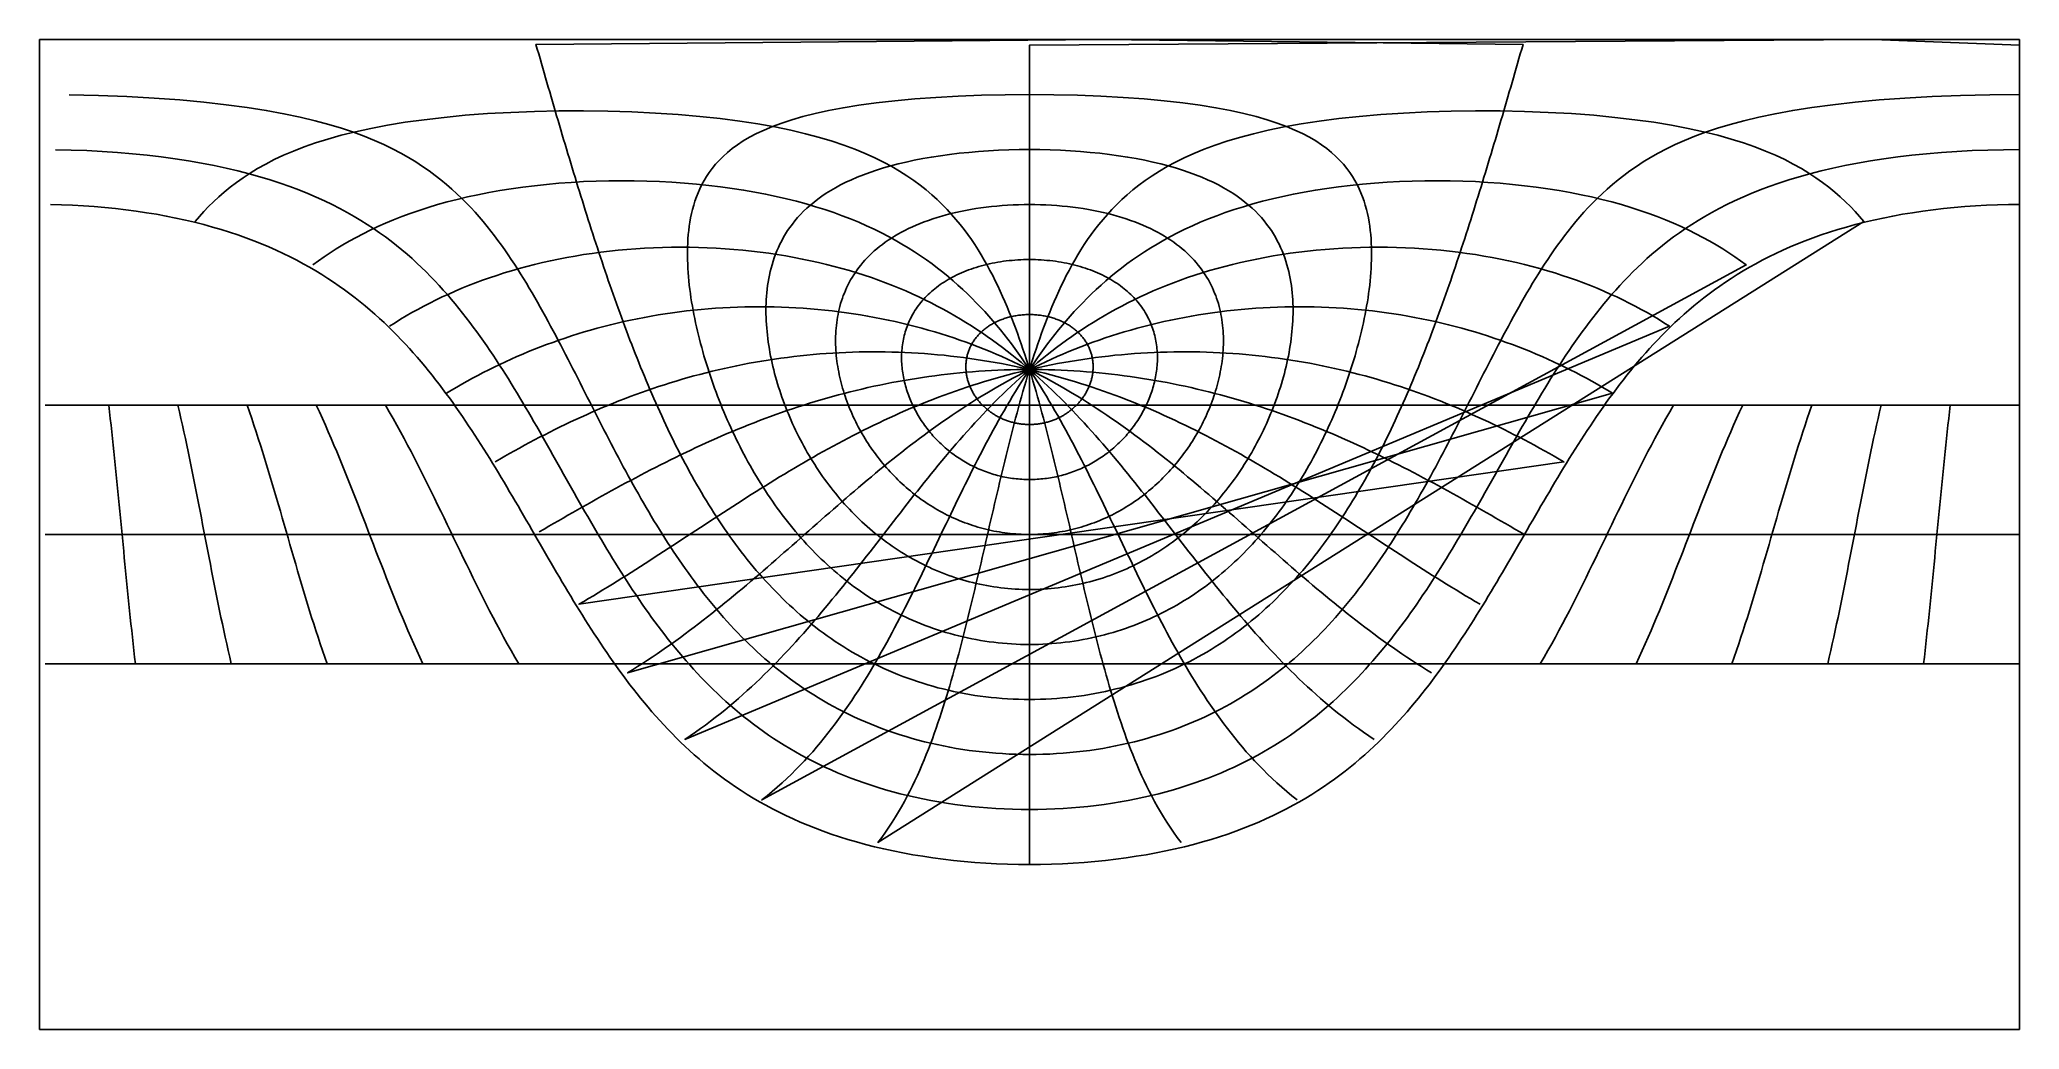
# Model space of a CAD drawing. Header units: millimetres. Extents: x -126 to 126, y -63 to 63.
import ezdxf

# ---------------------------------------------------------------- set-up
doc = ezdxf.new("R2010")
doc.units = ezdxf.units.MM
doc.layers.add('ENGRAVE', color=7, linetype='Continuous')
doc.layers.add('GUIDE', color=3, linetype='Continuous')

msp = doc.modelspace()

# ---------------------------------------------------------------- linework, layer by layer
at = {"layer": 'ENGRAVE'}
for points in [[(44.2859, 10.1072), (44.5637, 10.6489), (44.8387, 11.1925), (45.1108, 11.7378), (45.3802, 12.2849), (45.6469, 12.8337), (45.911, 13.3842), (46.1725, 13.9363), (46.4314, 14.49), (46.688, 15.0453), (46.942, 15.6021), (47.1938, 16.1603), (47.4432, 16.72), (47.6904, 17.2811), (47.9353, 17.8436), (48.1781, 18.4074), (48.4187, 18.9725), (48.6573, 19.539), (48.8939, 20.1066), (49.1285, 20.6755), (49.3612, 21.2455), (49.5919, 21.8167), (49.8208, 22.3891), (50.048, 22.9625), (50.2733, 23.537), (50.4969, 24.1126), (50.7188, 24.6892), (50.9391, 25.2668), (51.1578, 25.8453), (51.3749, 26.4248), (51.5905, 27.0053), (51.8045, 27.5866), (52.0171, 28.1688), (52.2283, 28.7519), (52.4381, 29.3357), (52.6465, 29.9205), (52.8536, 30.506), (53.0594, 31.0922), (53.264, 31.6792), (53.4673, 32.267), (53.6694, 32.8554), (53.8703, 33.4446), (54.0701, 34.0344), (54.2689, 34.6249), (54.4665, 35.216), (54.6631, 35.8077), (54.8586, 36.4001), (55.0532, 36.993), (55.2468, 37.5865), (55.4395, 38.1805), (55.6312, 38.7751), (55.8221, 39.3702), (56.0122, 39.9658), (56.2014, 40.5618), (56.3897, 41.1584), (56.5774, 41.7554), (56.7642, 42.3528), (56.9503, 42.9507), (57.1358, 43.549), (57.3205, 44.1476), (57.5046, 44.7467), (57.688, 45.3461), (57.8709, 45.9459), (58.0531, 46.546), (58.2348, 47.1465), (58.416, 47.7472), (58.5966, 48.3483), (58.7768, 48.9497), (58.9564, 49.5513), (59.1356, 50.1532), (59.3144, 50.7553), (59.4928, 51.3577), (59.6708, 51.9603), (59.8484, 52.5631), (60.0256, 53.1662), (60.2026, 53.7694), (60.3792, 54.3727), (60.5556, 54.9763), (60.7317, 55.58), (60.9076, 56.1838), (61.0832, 56.7878), (61.2586, 57.3919), (61.4339, 57.996), (61.609, 58.6003), (61.7839, 59.2047), (61.9588, 59.8091), (62.1335, 60.4136), (62.3082, 61.0181), (62.4828, 61.6227), (62.6573, 62.2273), (9.3772, 62.8319), (-62.6573, 62.2273), (-62.4828, 61.6227), (-62.3082, 61.0181), (-62.1335, 60.4136), (-61.9588, 59.8091), (-61.7839, 59.2047), (-61.609, 58.6003), (-61.4339, 57.996), (-61.2586, 57.3919), (-61.0832, 56.7878), (-60.9076, 56.1838), (-60.7317, 55.58), (-60.5556, 54.9763), (-60.3792, 54.3727), (-60.2026, 53.7694), (-60.0256, 53.1662), (-59.8484, 52.5631), (-59.6708, 51.9603), (-59.4928, 51.3577), (-59.3144, 50.7553), (-59.1356, 50.1532), (-58.9564, 49.5513), (-58.7768, 48.9497), (-58.5966, 48.3483), (-58.416, 47.7472), (-58.2348, 47.1465), (-58.0531, 46.546), (-57.8709, 45.9459), (-57.688, 45.3461), (-57.5046, 44.7467), (-57.3205, 44.1476), (-57.1358, 43.549), (-56.9503, 42.9507), (-56.7642, 42.3528), (-56.5774, 41.7554), (-56.3897, 41.1584), (-56.2014, 40.5618), (-56.0122, 39.9658), (-55.8221, 39.3702), (-55.6312, 38.7751), (-55.4395, 38.1805), (-55.2468, 37.5865), (-55.0532, 36.993), (-54.8586, 36.4001), (-54.6631, 35.8077), (-54.4665, 35.216), (-54.2689, 34.6249), (-54.0701, 34.0344), (-53.8703, 33.4446), (-53.6694, 32.8554), (-53.4673, 32.267), (-53.264, 31.6792), (-53.0594, 31.0922), (-52.8536, 30.506), (-52.6465, 29.9205), (-52.4381, 29.3357), (-52.2283, 28.7519), (-52.0171, 28.1688), (-51.8045, 27.5866), (-51.5905, 27.0053), (-51.3749, 26.4248), (-51.1578, 25.8453), (-50.9391, 25.2668), (-50.7188, 24.6892), (-50.4969, 24.1126), (-50.2733, 23.537), (-50.048, 22.9625), (-49.8208, 22.3891), (-49.5919, 21.8167), (-49.3612, 21.2455), (-49.1285, 20.6755), (-48.8939, 20.1066), (-48.6573, 19.539), (-48.4187, 18.9725), (-48.1781, 18.4074), (-47.9353, 17.8436), (-47.6904, 17.2811), (-47.4432, 16.72), (-47.1938, 16.1603), (-46.942, 15.6021), (-46.688, 15.0453), (-46.4314, 14.49), (-46.1725, 13.9363), (-45.911, 13.3842), (-45.6469, 12.8337), (-45.3802, 12.2849), (-45.1108, 11.7378), (-44.8387, 11.1925), (-44.5637, 10.6489), (-44.2859, 10.1072), (-44.0052, 9.5674), (-43.7215, 9.0295), (-43.4348, 8.4936), (-43.1449, 7.9597), (-42.8518, 7.4279), (-42.5555, 6.8983), (-42.2559, 6.3708), (-41.9529, 5.8456), (-41.6465, 5.3227), (-41.3366, 4.8021), (-41.023, 4.2839), (-40.7058, 3.7682), (-40.3849, 3.2551), (-40.0602, 2.7445), (-39.7315, 2.2366), (-39.3989, 1.7314), (-39.0623, 1.229), (-38.7216, 0.7295), (-38.3767, 0.233), (-38.0275, -0.2606), (-37.6739, -0.7511), (-37.316, -1.2384), (-36.9535, -1.7225), (-36.5864, -2.2032), (-36.2146, -2.6806), (-35.8381, -3.1544), (-35.4568, -3.6247), (-35.0705, -4.0913), (-34.6792, -4.5541), (-34.2829, -5.0131), (-33.8813, -5.4682), (-33.4746, -5.9192), (-33.0625, -6.366), (-32.6449, -6.8086), (-32.2219, -7.2469), (-31.7933, -7.6807), (-31.3591, -8.1099), (-30.9192, -8.5344), (-30.4734, -8.9542), (-30.0218, -9.3691), (-29.5643, -9.7789), (-29.1007, -10.1836), (-28.6311, -10.583), (-28.1554, -10.977), (-27.6734, -11.3655), (-27.1853, -11.7484), (-26.6908, -12.1255), (-26.19, -12.4966), (-25.6829, -12.8618), (-25.1693, -13.2207), (-24.6493, -13.5734), (-24.1229, -13.9196), (-23.5899, -14.2592), (-23.0505, -14.592), (-22.5046, -14.918), (-21.9522, -15.237), (-21.3933, -15.5487), (-20.828, -15.8532), (-20.2562, -16.1503), (-19.6781, -16.4397), (-19.0936, -16.7214), (-18.5029, -16.9952), (-17.9059, -17.2609), (-17.3028, -17.5185), (-16.6937, -17.7678), (-16.0787, -18.0086), (-15.4578, -18.2408), (-14.8312, -18.4643), (-14.199, -18.6789), (-13.5615, -18.8845), (-12.9187, -19.081), (-12.2708, -19.2683), (-11.618, -19.4461), (-10.9605, -19.6145), (-10.2985, -19.7733), (-9.6322, -19.9224), (-8.9618, -20.0617), (-8.2877, -20.191), (-7.61, -20.3104), (-6.9289, -20.4196), (-6.2449, -20.5188), (-5.5581, -20.6076), (-4.8688, -20.6862), (-4.1774, -20.7544), (-3.484, -20.8123), (-2.7891, -20.8596), (-2.093, -20.8965), (-1.3958, -20.9229), (-0.6981, -20.9387), (0, -20.944), (0.6981, -20.9387), (1.3958, -20.9229), (2.093, -20.8965), (2.7891, -20.8596), (3.484, -20.8123), (4.1774, -20.7544), (4.8688, -20.6862), (5.5581, -20.6076), (6.2449, -20.5188), (6.9289, -20.4196), (7.61, -20.3104), (8.2877, -20.191), (8.9618, -20.0617), (9.6322, -19.9224), (10.2985, -19.7733), (10.9605, -19.6145), (11.618, -19.4461), (12.2708, -19.2683), (12.9187, -19.081), (13.5615, -18.8845), (14.199, -18.6789), (14.8312, -18.4643), (15.4578, -18.2408), (16.0787, -18.0086), (16.6937, -17.7678), (17.3028, -17.5185), (17.9059, -17.2609), (18.5029, -16.9952), (19.0936, -16.7214), (19.6781, -16.4397), (20.2562, -16.1503), (20.828, -15.8532), (21.3933, -15.5487), (21.9522, -15.237), (22.5046, -14.918), (23.0505, -14.592), (23.5899, -14.2592), (24.1229, -13.9196), (24.6493, -13.5734), (25.1693, -13.2207), (25.6829, -12.8618), (26.19, -12.4966), (26.6908, -12.1255), (27.1853, -11.7484), (27.6734, -11.3655), (28.1554, -10.977), (28.6311, -10.583), (29.1007, -10.1836), (29.5643, -9.7789), (30.0218, -9.3691), (30.4734, -8.9542), (30.9192, -8.5344), (31.3591, -8.1099), (31.7933, -7.6807), (32.2219, -7.2469), (32.6449, -6.8086), (33.0625, -6.366), (33.4746, -5.9192), (33.8813, -5.4682), (34.2829, -5.0131), (34.6792, -4.5541), (35.0705, -4.0913), (35.4568, -3.6247), (35.8381, -3.1544), (36.2146, -2.6806), (36.5864, -2.2032), (36.9535, -1.7225), (37.316, -1.2384), (37.6739, -0.7511), (38.0275, -0.2606), (38.3767, 0.233), (38.7216, 0.7295), (39.0623, 1.229), (39.3989, 1.7314), (39.7315, 2.2366), (40.0602, 2.7445), (40.3849, 3.2551), (40.7058, 3.7682), (41.023, 4.2839), (41.3366, 4.8021), (41.6465, 5.3227), (41.9529, 5.8456), (42.2559, 6.3708), (42.5555, 6.8983), (42.8518, 7.4279), (43.1449, 7.9597), (43.4348, 8.4936), (43.7215, 9.0295), (44.0052, 9.5674), (44.2859, 10.1072)], [(125.6637, 41.8879), (125.6637, 42.586), (125.6637, 43.2842), (125.6637, 43.9823), (125.6637, 44.6804), (125.6637, 45.3786), (125.6637, 46.0767), (125.6637, 46.7748), (125.6637, 47.473), (125.6637, 48.1711), (125.6637, 48.8692), (125.6637, 49.5674), (125.6637, 50.2655), (125.6637, 50.9636), (125.6637, 51.6617), (125.6637, 52.3599), (125.6637, 53.058), (125.6637, 53.7561), (125.6637, 54.4543), (125.6637, 55.1524), (125.6637, 55.8505), (125.6637, 56.5487), (125.6637, 57.2468), (125.6637, 57.9449), (125.6637, 58.6431), (125.6637, 59.3412), (125.6637, 60.0393), (125.6637, 60.7375), (125.6637, 61.4356), (125.6637, 62.1337), (107.1178, 62.8319), (0, 62.1337), (0, 61.4356), (0, 60.7375), (0, 60.0393), (0, 59.3412), (0, 58.6431), (0, 57.9449), (0, 57.2468), (0, 56.5487), (0, 55.8505), (0, 55.1524), (0, 54.4543), (0, 53.7561), (0, 53.058), (0, 52.3599), (0, 51.6617), (0, 50.9636), (0, 50.2655), (0, 49.5674), (0, 48.8692), (0, 48.1711), (0, 47.473), (0, 46.7748), (0, 46.0767), (0, 45.3786), (0, 44.6804), (0, 43.9823), (0, 43.2842), (0, 42.586), (0, 41.8879), (0, 41.1898), (0, 40.4916), (0, 39.7935), (0, 39.0954), (0, 38.3972), (0, 37.6991), (0, 37.001), (0, 36.3028), (0, 35.6047), (0, 34.9066), (0, 34.2085), (0, 33.5103), (0, 32.8122), (0, 32.1141), (0, 31.4159), (0, 30.7178), (0, 30.0197), (0, 29.3215), (0, 28.6234), (0, 27.9253), (0, 27.2271), (0, 26.529), (0, 25.8309), (0, 25.1327), (0, 24.4346), (0, 23.7365), (0, 23.0383), (0, 22.3402), (0, 21.6421), (0, 20.944), (0, 20.2458), (0, 19.5477), (0, 18.8496), (0, 18.1514), (0, 17.4533), (0, 16.7552), (0, 16.057), (0, 15.3589), (0, 14.6608), (0, 13.9626), (0, 13.2645), (0, 12.5664), (0, 11.8682), (0, 11.1701), (0, 10.472), (0, 9.7738), (0, 9.0757), (0, 8.3776), (0, 7.6794), (0, 6.9813), (0, 6.2832), (0, 5.5851), (0, 4.8869), (0, 4.1888), (0, 3.4907), (0, 2.7925), (0, 2.0944), (0, 1.3963), (0, 0.6981), (0, 0), (0, -0.6981), (0, -1.3963), (0, -2.0944), (0, -2.7925), (0, -3.4907), (0, -4.1888), (0, -4.8869), (0, -5.5851), (0, -6.2832), (0, -6.9813), (0, -7.6794), (0, -8.3776), (0, -9.0757), (0, -9.7738), (0, -10.472), (0, -11.1701), (0, -11.8682), (0, -12.5664), (0, -13.2645), (0, -13.9626), (0, -14.6608), (0, -15.3589), (0, -16.057), (0, -16.7552), (0, -17.4533), (0, -18.1514), (0, -18.8496), (0, -19.5477), (0, -20.2458), (0, -20.944), (0, -21.6421), (0, -22.3402), (0, -23.0383), (0, -23.7365), (0, -24.4346), (0, -25.1327), (0, -25.8309), (0, -26.529), (0, -27.2271), (0, -27.9253), (0, -28.6234), (0, -29.3215), (0, -30.0197), (0, -30.7178), (0, -31.4159), (0, -32.1141), (0, -32.8122), (0, -33.5103), (0, -34.2085), (0, -34.9066), (0, -35.6047), (0, -36.3028), (0, -37.001), (0, -37.6991), (0, -38.3972), (0, -39.0954), (0, -39.7935), (0, -40.4916), (0, -41.1898), (0, -41.8879)], [(-121.8956, 55.822), (-118.1853, 55.7373), (-114.5852, 55.5981), (-111.1382, 55.4078), (-107.8753, 55.17), (-104.8155, 54.8891), (-101.9669, 54.5694), (-99.3288, 54.2153), (-96.8944, 53.8309), (-94.6523, 53.4198), (-92.5891, 52.9856), (-90.6902, 52.531), (-88.9408, 52.0588), (-87.3268, 51.5711), (-85.835, 51.0699), (-84.453, 50.5569), (-83.1697, 50.0335), (-81.9751, 49.5011), (-80.8602, 48.9605), (-79.8169, 48.4129), (-78.8382, 47.859), (-77.9177, 47.2994), (-77.0498, 46.7349), (-76.2294, 46.166), (-75.4521, 45.5931), (-74.7139, 45.0166), (-74.0114, 44.437), (-73.3413, 43.8544), (-72.7009, 43.2693), (-72.0875, 42.6819), (-71.4989, 42.0924), (-70.9331, 41.5011), (-70.3881, 40.908), (-69.8625, 40.3134), (-69.3545, 39.7175), (-68.8629, 39.1203), (-68.3863, 38.5221), (-67.9237, 37.9228), (-67.4741, 37.3227), (-67.0363, 36.7218), (-66.6097, 36.1202), (-66.1934, 35.518), (-65.7866, 34.9153), (-65.3886, 34.3121), (-64.9989, 33.7086), (-64.6168, 33.1047), (-64.2419, 32.5006), (-63.8736, 31.8963), (-63.5114, 31.2918), (-63.1549, 30.6873), (-62.8037, 30.0827), (-62.4574, 29.4781), (-62.1157, 28.8735), (-61.7782, 28.2691), (-61.4447, 27.6648), (-61.1147, 27.0606), (-60.7881, 26.4567), (-60.4646, 25.853), (-60.1439, 25.2496), (-59.8257, 24.6466), (-59.5099, 24.0439), (-59.1963, 23.4415), (-58.8846, 22.8397), (-58.5746, 22.2382), (-58.2662, 21.6373), (-57.9592, 21.0369), (-57.6533, 20.4371), (-57.3485, 19.8378), (-57.0445, 19.2392), (-56.7413, 18.6413), (-56.4386, 18.044), (-56.1363, 17.4475), (-55.8343, 16.8518), (-55.5325, 16.2568), (-55.2306, 15.6626), (-54.9286, 15.0694), (-54.6263, 14.477), (-54.3237, 13.8855), (-54.0205, 13.295), (-53.7167, 12.7056), (-53.4122, 12.1171), (-53.1067, 11.5297), (-52.8003, 10.9435), (-52.4928, 10.3584), (-52.184, 9.7745), (-51.8739, 9.1918), (-51.5624, 8.6104), (-51.2492, 8.0303), (-50.9345, 7.4515), (-50.6179, 6.8742), (-50.2994, 6.2983), (-49.9789, 5.7239), (-49.6562, 5.151), (-49.3314, 4.5797), (-49.0041, 4.01), (-48.6744, 3.442), (-48.3421, 2.8758), (-48.0071, 2.3113), (-47.6693, 1.7487), (-47.3285, 1.188), (-46.9847, 0.6292), (-46.6377, 0.0725), (-46.2874, -0.4822), (-45.9336, -1.0347), (-45.5764, -1.5851), (-45.2154, -2.1331), (-44.8507, -2.6789), (-44.482, -3.2222), (-44.1093, -3.763), (-43.7323, -4.3013), (-43.3511, -4.8369), (-42.9654, -5.3699), (-42.5751, -5.9), (-42.1801, -6.4273), (-41.7802, -6.9516), (-41.3753, -7.4728), (-40.9652, -7.9909), (-40.5498, -8.5057), (-40.129, -9.0173), (-39.7025, -9.5253), (-39.2704, -10.0298), (-38.8323, -10.5307), (-38.3882, -11.0278), (-37.9378, -11.521), (-37.4812, -12.0103), (-37.0179, -12.4954), (-36.5481, -12.9762), (-36.0714, -13.4527), (-35.5877, -13.9247), (-35.0969, -14.3921), (-34.5988, -14.8547), (-34.0933, -15.3123), (-33.5801, -15.7649), (-33.0592, -16.2123), (-32.5305, -16.6543), (-31.9936, -17.0908), (-31.4486, -17.5215), (-30.8953, -17.9464), (-30.3335, -18.3653), (-29.7631, -18.778), (-29.1841, -19.1842), (-28.5961, -19.5839), (-27.9993, -19.9769), (-27.3934, -20.3628), (-26.7784, -20.7417), (-26.1542, -21.1132), (-25.5207, -21.4771), (-24.8779, -21.8333), (-24.2256, -22.1815), (-23.564, -22.5216), (-22.8929, -22.8533), (-22.2124, -23.1764), (-21.5225, -23.4907), (-20.8232, -23.796), (-20.1145, -24.0921), (-19.3966, -24.3787), (-18.6696, -24.6557), (-17.9335, -24.9227), (-17.1885, -25.1797), (-16.4348, -25.4264), (-15.6725, -25.6626), (-14.9019, -25.8881), (-14.1232, -26.1027), (-13.3367, -26.3062), (-12.5427, -26.4984), (-11.7415, -26.6791), (-10.9333, -26.8482), (-10.1187, -27.0055), (-9.298, -27.1508), (-8.4716, -27.284), (-7.6399, -27.4049), (-6.8035, -27.5135), (-5.9627, -27.6096), (-5.1181, -27.693), (-4.2702, -27.7638), (-3.4195, -27.8219), (-2.5666, -27.8671), (-1.712, -27.8994), (-0.8563, -27.9188), (0, -27.9253), (0.8563, -27.9188), (1.712, -27.8994), (2.5666, -27.8671), (3.4195, -27.8219), (4.2702, -27.7638), (5.1181, -27.693), (5.9627, -27.6096), (6.8035, -27.5135), (7.6399, -27.4049), (8.4716, -27.284), (9.298, -27.1508), (10.1187, -27.0055), (10.9333, -26.8482), (11.7415, -26.6791), (12.5427, -26.4984), (13.3367, -26.3062), (14.1232, -26.1027), (14.9019, -25.8881), (15.6725, -25.6626), (16.4348, -25.4264), (17.1885, -25.1797), (17.9335, -24.9227), (18.6696, -24.6557), (19.3966, -24.3787), (20.1145, -24.0921), (20.8232, -23.796), (21.5225, -23.4907), (22.2124, -23.1764), (22.8929, -22.8533), (23.564, -22.5216), (24.2256, -22.1815), (24.8779, -21.8333), (25.5207, -21.4771), (26.1542, -21.1132), (26.7784, -20.7417), (27.3934, -20.3628), (27.9993, -19.9769), (28.5961, -19.5839), (29.1841, -19.1842), (29.7631, -18.778), (30.3335, -18.3653), (30.8953, -17.9464), (31.4486, -17.5215), (31.9936, -17.0908), (32.5305, -16.6543), (33.0592, -16.2123), (33.5801, -15.7649), (34.0933, -15.3123), (34.5988, -14.8547), (35.0969, -14.3921), (35.5877, -13.9247), (36.0714, -13.4527), (36.5481, -12.9762), (37.0179, -12.4954), (37.4812, -12.0103), (37.9378, -11.521), (38.3882, -11.0278), (38.8323, -10.5307), (39.2704, -10.0298), (39.7025, -9.5253), (40.129, -9.0173), (40.5498, -8.5057), (40.9652, -7.9909), (41.3753, -7.4728), (41.7802, -6.9516), (42.1801, -6.4273), (42.5751, -5.9), (42.9654, -5.3699), (43.3511, -4.8369), (43.7323, -4.3013), (44.1093, -3.763), (44.482, -3.2222), (44.8507, -2.6789), (45.2154, -2.1331), (45.5764, -1.5851), (45.9336, -1.0347), (46.2874, -0.4822), (46.6377, 0.0725), (46.9847, 0.6292), (47.3285, 1.188), (47.6693, 1.7487), (48.0071, 2.3113), (48.3421, 2.8758), (48.6744, 3.442), (49.0041, 4.01), (49.3314, 4.5797), (49.6562, 5.151), (49.9789, 5.7239), (50.2994, 6.2983), (50.6179, 6.8742)], [(37.6955, 13.088), (37.922, 13.5781), (38.1446, 14.0702), (38.3632, 14.5642), (38.578, 15.0601), (38.7889, 15.5579), (38.9959, 16.0574), (39.199, 16.5586), (39.3981, 17.0616), (39.5933, 17.5662), (39.7845, 18.0724), (39.9717, 18.5801), (40.1549, 19.0894), (40.334, 19.6002), (40.5091, 20.1123), (40.68, 20.6259), (40.8467, 21.1408), (41.0093, 21.657), (41.1675, 22.1744), (41.3214, 22.6931), (41.471, 23.213), (41.616, 23.7339), (41.7565, 24.256), (41.8924, 24.7791), (42.0235, 25.3033), (42.1499, 25.8284), (42.2713, 26.3544), (42.3876, 26.8813), (42.4988, 27.409), (42.6047, 27.9376), (42.7051, 28.4669), (42.7999, 28.9969), (42.8889, 29.5276), (42.9719, 30.0589), (43.0488, 30.5908), (43.1192, 31.1232), (43.183, 31.656), (43.24, 32.1894), (43.2898, 32.7231), (43.3321, 33.2571), (43.3667, 33.7914), (43.3932, 34.3259), (43.4111, 34.8606), (43.4202, 35.3953), (43.42, 35.9301), (43.4099, 36.4649), (43.3896, 36.9995), (43.3583, 37.534), (43.3156, 38.0682), (43.2607, 38.6021), (43.1929, 39.1355), (43.1115, 39.6684), (43.0155, 40.2007), (42.9041, 40.7322), (42.7761, 41.2629), (42.6305, 41.7925), (42.466, 42.3211), (42.2813, 42.8483), (42.0747, 43.3741), (41.8448, 43.8982), (41.5896, 44.4206), (41.3071, 44.9408), (40.995, 45.4588), (40.6509, 45.9742), (40.2719, 46.4867), (39.8551, 46.996), (39.3969, 47.5017), (38.8936, 48.0034), (38.3409, 48.5006), (37.7341, 48.9927), (37.0679, 49.4792), (36.3364, 49.9594), (35.5332, 50.4324), (34.651, 50.8974), (33.682, 51.3534), (32.6175, 51.7991), (31.448, 52.2332), (30.1636, 52.6543), (28.7537, 53.0605), (27.2073, 53.4498), (25.514, 53.8202), (23.6636, 54.169), (21.6478, 54.4936), (19.4608, 54.7909), (17.1007, 55.0579), (14.5708, 55.2912), (11.8812, 55.4876), (9.0497, 55.6441), (6.1023, 55.758), (3.0725, 55.8273), (0, 55.8505), (-3.0725, 55.8273), (-6.1023, 55.758), (-9.0497, 55.6441), (-11.8812, 55.4876), (-14.5708, 55.2912), (-17.1007, 55.0579), (-19.4608, 54.7909), (-21.6478, 54.4936), (-23.6636, 54.169), (-25.514, 53.8202), (-27.2073, 53.4498), (-28.7537, 53.0605), (-30.1636, 52.6543), (-31.448, 52.2332), (-32.6175, 51.7991), (-33.682, 51.3534), (-34.651, 50.8974), (-35.5332, 50.4324), (-36.3364, 49.9594), (-37.0679, 49.4792), (-37.7341, 48.9927), (-38.3409, 48.5006), (-38.8936, 48.0034), (-39.3969, 47.5017), (-39.8551, 46.996), (-40.2719, 46.4867), (-40.6509, 45.9742), (-40.995, 45.4588), (-41.3071, 44.9408), (-41.5896, 44.4206), (-41.8448, 43.8982), (-42.0747, 43.3741), (-42.2813, 42.8483), (-42.466, 42.3211), (-42.6305, 41.7925), (-42.7761, 41.2629), (-42.9041, 40.7322), (-43.0155, 40.2007), (-43.1115, 39.6684), (-43.1929, 39.1355), (-43.2607, 38.6021), (-43.3156, 38.0682), (-43.3583, 37.534), (-43.3896, 36.9995), (-43.4099, 36.4649), (-43.42, 35.9301), (-43.4202, 35.3953), (-43.4111, 34.8606), (-43.3932, 34.3259), (-43.3667, 33.7914), (-43.3321, 33.2571), (-43.2898, 32.7231), (-43.24, 32.1894), (-43.183, 31.656), (-43.1192, 31.1232), (-43.0488, 30.5908), (-42.9719, 30.0589), (-42.8889, 29.5276), (-42.7999, 28.9969), (-42.7051, 28.4669), (-42.6047, 27.9376), (-42.4988, 27.409), (-42.3876, 26.8813), (-42.2713, 26.3544), (-42.1499, 25.8284), (-42.0235, 25.3033), (-41.8924, 24.7791), (-41.7565, 24.256), (-41.616, 23.7339), (-41.471, 23.213), (-41.3214, 22.6931), (-41.1675, 22.1744), (-41.0093, 21.657), (-40.8467, 21.1408), (-40.68, 20.6259), (-40.5091, 20.1123), (-40.334, 19.6002), (-40.1549, 19.0894), (-39.9717, 18.5801), (-39.7845, 18.0724), (-39.5933, 17.5662), (-39.3981, 17.0616), (-39.199, 16.5586), (-38.9959, 16.0574), (-38.7889, 15.5579), (-38.578, 15.0601), (-38.3632, 14.5642), (-38.1446, 14.0702), (-37.922, 13.5781), (-37.6955, 13.088), (-37.4651, 12.6), (-37.2308, 12.114), (-36.9926, 11.6301), (-36.7505, 11.1484), (-36.5044, 10.669), (-36.2544, 10.1918), (-36.0005, 9.7171), (-35.7426, 9.2447), (-35.4807, 8.7747), (-35.2147, 8.3073), (-34.9448, 7.8425), (-34.6708, 7.3803), (-34.3927, 6.9208), (-34.1106, 6.4641), (-33.8243, 6.0102), (-33.5339, 5.5592), (-33.2393, 5.1111), (-32.9405, 4.6661), (-32.6374, 4.2241), (-32.3301, 3.7854), (-32.0186, 3.3498), (-31.7027, 2.9176), (-31.3824, 2.4887), (-31.0578, 2.0633), (-30.7288, 1.6414), (-30.3954, 1.2231), (-30.0575, 0.8085), (-29.7151, 0.3976), (-29.3682, -0.0094), (-29.0168, -0.4125), (-28.6607, -0.8116), (-28.3001, -1.2067), (-27.9349, -1.5975), (-27.565, -1.9841), (-27.1904, -2.3664), (-26.8111, -2.7442), (-26.4272, -3.1175), (-26.0384, -3.4862), (-25.645, -3.8502), (-25.2467, -4.2094), (-24.8437, -4.5637), (-24.4359, -4.913), (-24.0233, -5.2573), (-23.6059, -5.5963), (-23.1837, -5.9301), (-22.7567, -6.2586), (-22.3249, -6.5815), (-21.8882, -6.8989), (-21.4468, -7.2106), (-21.0007, -7.5166), (-20.5497, -7.8167), (-20.0941, -8.1108), (-19.6337, -8.3989), (-19.1687, -8.6808), (-18.699, -8.9564), (-18.2248, -9.2256), (-17.7459, -9.4884), (-17.2626, -9.7446), (-16.7748, -9.9942), (-16.2827, -10.237), (-15.7862, -10.4729), (-15.2854, -10.7019), (-14.7805, -10.9238), (-14.2715, -11.1385), (-13.7585, -11.3461), (-13.2416, -11.5463), (-12.7208, -11.7391), (-12.1964, -11.9243), (-11.6683, -12.102), (-11.1368, -12.2721), (-10.6019, -12.4344), (-10.0638, -12.5888), (-9.5226, -12.7354), (-8.9784, -12.8739), (-8.4314, -13.0045), (-7.8817, -13.1269), (-7.3296, -13.2412), (-6.775, -13.3472), (-6.2183, -13.445), (-5.6596, -13.5344), (-5.099, -13.6155), (-4.5367, -13.6881), (-3.9729, -13.7523), (-3.4079, -13.808), (-2.8416, -13.8552), (-2.2744, -13.8939), (-1.7065, -13.9239), (-1.138, -13.9454), (-0.5691, -13.9583), (0, -13.9626), (0.5691, -13.9583), (1.138, -13.9454), (1.7065, -13.9239), (2.2744, -13.8939), (2.8416, -13.8552), (3.4079, -13.808), (3.9729, -13.7523), (4.5367, -13.6881), (5.099, -13.6155), (5.6596, -13.5344), (6.2183, -13.445), (6.775, -13.3472), (7.3296, -13.2412), (7.8817, -13.1269), (8.4314, -13.0045), (8.9784, -12.8739), (9.5226, -12.7354), (10.0638, -12.5888), (10.6019, -12.4344), (11.1368, -12.2721), (11.6683, -12.102), (12.1964, -11.9243), (12.7208, -11.7391), (13.2416, -11.5463), (13.7585, -11.3461), (14.2715, -11.1385), (14.7805, -10.9238), (15.2854, -10.7019), (15.7862, -10.4729), (16.2827, -10.237), (16.7748, -9.9942), (17.2626, -9.7446), (17.7459, -9.4884), (18.2248, -9.2256), (18.699, -8.9564), (19.1687, -8.6808), (19.6337, -8.3989), (20.0941, -8.1108), (20.5497, -7.8167), (21.0007, -7.5166), (21.4468, -7.2106), (21.8882, -6.8989), (22.3249, -6.5815), (22.7567, -6.2586), (23.1837, -5.9301), (23.6059, -5.5963), (24.0233, -5.2573), (24.4359, -4.913), (24.8437, -4.5637), (25.2467, -4.2094), (25.645, -3.8502), (26.0384, -3.4862), (26.4272, -3.1175), (26.8111, -2.7442), (27.1904, -2.3664), (27.565, -1.9841), (27.9349, -1.5975), (28.3001, -1.2067), (28.6607, -0.8116), (29.0168, -0.4125), (29.3682, -0.0094), (29.7151, 0.3976), (30.0575, 0.8085), (30.3954, 1.2231), (30.7288, 1.6414), (31.0578, 2.0633), (31.3824, 2.4887), (31.7027, 2.9176), (32.0186, 3.3498), (32.3301, 3.7854), (32.6374, 4.2241), (32.9405, 4.6661), (33.2393, 5.1111), (33.5339, 5.5592), (33.8243, 6.0102), (34.1106, 6.4641), (34.3927, 6.9208), (34.6708, 7.3803), (34.9448, 7.8425), (35.2147, 8.3073), (35.4807, 8.7747), (35.7426, 9.2447), (36.0005, 9.7171), (36.2544, 10.1918), (36.5044, 10.669), (36.7505, 11.1484), (36.9926, 11.6301), (37.2308, 12.114), (37.4651, 12.6), (37.6955, 13.088)], [(50.6179, 6.8742), (50.9345, 7.4515), (51.2492, 8.0303), (51.5624, 8.6104), (51.8739, 9.1918), (52.184, 9.7745), (52.4928, 10.3584), (52.8003, 10.9435), (53.1067, 11.5297), (53.4122, 12.1171), (53.7167, 12.7056), (54.0205, 13.295), (54.3237, 13.8855), (54.6263, 14.477), (54.9286, 15.0694), (55.2306, 15.6626), (55.5325, 16.2568), (55.8343, 16.8518), (56.1363, 17.4475), (56.4386, 18.044), (56.7413, 18.6413), (57.0445, 19.2392), (57.3485, 19.8378), (57.6533, 20.4371), (57.9592, 21.0369), (58.2662, 21.6373), (58.5746, 22.2382), (58.8846, 22.8397), (59.1963, 23.4415), (59.5099, 24.0439), (59.8257, 24.6466), (60.1439, 25.2496), (60.4646, 25.853), (60.7881, 26.4567), (61.1147, 27.0606), (61.4447, 27.6648), (61.7782, 28.2691), (62.1157, 28.8735), (62.4574, 29.4781), (62.8037, 30.0827), (63.1549, 30.6873), (63.5114, 31.2918), (63.8736, 31.8963), (64.2419, 32.5006), (64.6168, 33.1047), (64.9989, 33.7086), (65.3886, 34.3121), (65.7866, 34.9153), (66.1934, 35.518), (66.6097, 36.1202), (67.0363, 36.7218), (67.4741, 37.3227), (67.9237, 37.9228), (68.3863, 38.5221), (68.8629, 39.1203), (69.3545, 39.7175), (69.8625, 40.3134), (70.3881, 40.908), (70.9331, 41.5011), (71.4989, 42.0924), (72.0875, 42.6819), (72.7009, 43.2693), (73.3413, 43.8544), (74.0114, 44.437), (74.7139, 45.0166), (75.4521, 45.5931), (76.2294, 46.166), (77.0498, 46.7349), (77.9177, 47.2994), (78.8382, 47.859), (79.8169, 48.4129), (80.8602, 48.9605), (81.9751, 49.5011), (83.1697, 50.0335), (84.453, 50.5569), (85.835, 51.0699), (87.3268, 51.5711), (88.9408, 52.0588), (90.6902, 52.531), (92.5891, 52.9856), (94.6523, 53.4198), (96.8944, 53.8309), (99.3288, 54.2153), (101.9669, 54.5694), (104.8155, 54.8891), (107.8753, 55.17), (111.1382, 55.4078), (114.5852, 55.5981), (118.1853, 55.7373), (121.8956, 55.822), (125.6637, 55.8505)], [(-105.9085, 39.7297), (-105.3704, 40.3646), (-104.8045, 40.9962), (-104.2085, 41.6239), (-103.5798, 42.2477), (-102.9156, 42.8669), (-102.2127, 43.4812), (-101.4677, 44.0902), (-100.6767, 44.6932), (-99.8355, 45.2896), (-98.9394, 45.8788), (-97.9833, 46.46), (-96.9614, 47.0322), (-95.8675, 47.5945), (-94.6948, 48.1458), (-93.4361, 48.6847), (-92.0832, 49.2097), (-90.6279, 49.7193), (-89.0613, 50.2114), (-87.3746, 50.6841), (-85.5589, 51.1349), (-83.606, 51.5612), (-81.5088, 51.9601), (-79.2622, 52.3286), (-76.8638, 52.6632), (-74.315, 52.9606), (-71.6223, 53.2172), (-68.7977, 53.4298), (-65.8593, 53.5954), (-62.8319, 53.7112), (-59.7451, 53.7756), (-56.6328, 53.7872), (-53.5305, 53.746), (-50.4729, 53.6526), (-47.492, 53.5087), (-44.6147, 53.3164), (-41.862, 53.0787), (-39.2488, 52.7989), (-36.7838, 52.4802), (-34.4705, 52.1262), (-32.308, 51.7403), (-30.2924, 51.3257), (-28.4173, 50.8853), (-26.6749, 50.422), (-25.0565, 49.9381), (-23.5533, 49.436), (-22.1564, 48.9176), (-20.8573, 48.3846), (-19.6476, 47.8386), (-18.52, 47.281), (-17.4672, 46.713), (-16.4828, 46.1356), (-15.561, 45.5498), (-14.6962, 44.9565), (-13.8837, 44.3563), (-13.1189, 43.7499), (-12.3979, 43.1379), (-11.7171, 42.5208), (-11.0732, 41.899), (-10.4631, 41.2729), (-9.8843, 40.643), (-9.3342, 40.0095), (-8.8107, 39.3727), (-8.3118, 38.733), (-7.8356, 38.0904), (-7.3804, 37.4453), (-6.9448, 36.7978), (-6.5274, 36.1482), (-6.1268, 35.4965), (-5.742, 34.8429), (-5.3719, 34.1876), (-5.0155, 33.5306), (-4.6718, 32.8721), (-4.3402, 32.2122), (-4.0197, 31.5509), (-3.7098, 30.8884), (-3.4097, 30.2248), (-3.1188, 29.5601), (-2.8366, 28.8943), (-2.5626, 28.2276), (-2.2963, 27.56), (-2.0372, 26.8915), (-1.7849, 26.2222), (-1.539, 25.5522), (-1.2992, 24.8815), (-1.0651, 24.2101), (-0.8363, 23.5381), (-0.6126, 22.8655), (-0.3938, 22.1924), (-0.1794, 21.5187), (0.0307, 20.8445), (0.2368, 20.1699), (0.4391, 19.4948), (0.6377, 18.8193), (0.833, 18.1434), (1.0251, 17.4672), (1.2142, 16.7905), (1.4005, 16.1136), (1.5841, 15.4364), (1.7652, 14.7588), (1.9439, 14.081), (2.1204, 13.403), (2.2948, 12.7247), (2.4673, 12.0461), (2.638, 11.3674), (2.8071, 10.6885), (2.9745, 10.0094), (3.1405, 9.3301), (3.3052, 8.6507), (3.4686, 7.9711), (3.6309, 7.2914), (3.7922, 6.6116), (3.9526, 5.9317), (4.1122, 5.2517), (4.2711, 4.5716), (4.4293, 3.8914), (4.5871, 3.2112), (4.7444, 2.5309), (4.9013, 1.8506), (5.058, 1.1703), (5.2146, 0.4899), (5.3711, -0.1905), (5.5276, -0.8708), (5.6842, -1.5512), (5.841, -2.2315), (5.9982, -2.9118), (6.1557, -3.5921), (6.3137, -4.2722), (6.4723, -4.9524), (6.6316, -5.6324), (6.7916, -6.3124), (6.9525, -6.9922), (7.1143, -7.672), (7.2773, -8.3516), (7.4414, -9.0311), (7.6068, -9.7105), (7.7736, -10.3896), (7.9419, -11.0686), (8.1118, -11.7475), (8.2835, -12.4261), (8.4571, -13.1045), (8.6327, -13.7826), (8.8104, -14.4606), (8.9904, -15.1382), (9.1729, -15.8156), (9.358, -16.4927), (9.5458, -17.1694), (9.7366, -17.8458), (9.9304, -18.5219), (10.1276, -19.1976), (10.3283, -19.8728), (10.5326, -20.5477), (10.7409, -21.2221), (10.9534, -21.896), (11.1703, -22.5693), (11.3918, -23.2422), (11.6183, -23.9145), (11.85, -24.5861), (12.0873, -25.2571), (12.3305, -25.9275), (12.5799, -26.5971), (12.8359, -27.2659), (13.099, -27.9339), (13.3696, -28.601), (13.6481, -29.2672), (13.9351, -29.9324), (14.231, -30.5965), (14.5366, -31.2595), (14.8523, -31.9213), (15.179, -32.5818), (15.5172, -33.241), (15.8679, -33.8986), (16.2319, -34.5547), (16.6101, -35.2091), (17.0036, -35.8616), (17.4135, -36.5122), (17.8409, -37.1606), (18.2873, -37.8068), (18.754, -38.4505), (19.2427, -39.0915)], [(62.8319, 53.7112), (65.8593, 53.5954), (68.7977, 53.4298), (71.6223, 53.2172), (74.315, 52.9606), (76.8638, 52.6632), (79.2622, 52.3286), (81.5088, 51.9601), (83.606, 51.5612), (85.5589, 51.1349), (87.3746, 50.6841), (89.0613, 50.2114), (90.6279, 49.7193), (92.0832, 49.2097), (93.4361, 48.6847), (94.6948, 48.1458), (95.8675, 47.5945), (96.9614, 47.0322), (97.9833, 46.46), (98.9394, 45.8788), (99.8355, 45.2896), (100.6767, 44.6932), (101.4677, 44.0902), (102.2127, 43.4812), (102.9156, 42.8669), (103.5798, 42.2477), (104.2085, 41.6239), (104.8045, 40.9962), (105.3704, 40.3646), (105.9085, 39.7297), (-19.2427, -39.0915), (-18.754, -38.4505), (-18.2873, -37.8068), (-17.8409, -37.1606), (-17.4135, -36.5122), (-17.0036, -35.8616), (-16.6101, -35.2091), (-16.2319, -34.5547), (-15.8679, -33.8986), (-15.5172, -33.241), (-15.179, -32.5818), (-14.8523, -31.9213), (-14.5366, -31.2595), (-14.231, -30.5965), (-13.9351, -29.9324), (-13.6481, -29.2672), (-13.3696, -28.601), (-13.099, -27.9339), (-12.8359, -27.2659), (-12.5799, -26.5971), (-12.3305, -25.9275), (-12.0873, -25.2571), (-11.85, -24.5861), (-11.6183, -23.9145), (-11.3918, -23.2422), (-11.1703, -22.5693), (-10.9534, -21.896), (-10.7409, -21.2221), (-10.5326, -20.5477), (-10.3283, -19.8728), (-10.1276, -19.1976), (-9.9304, -18.5219), (-9.7366, -17.8458), (-9.5458, -17.1694), (-9.358, -16.4927), (-9.1729, -15.8156), (-8.9904, -15.1382), (-8.8104, -14.4606), (-8.6327, -13.7826), (-8.4571, -13.1045), (-8.2835, -12.4261), (-8.1118, -11.7475), (-7.9419, -11.0686), (-7.7736, -10.3896), (-7.6068, -9.7105), (-7.4414, -9.0311), (-7.2773, -8.3516), (-7.1143, -7.672), (-6.9525, -6.9922), (-6.7916, -6.3124), (-6.6316, -5.6324), (-6.4723, -4.9524), (-6.3137, -4.2722), (-6.1557, -3.5921), (-5.9982, -2.9118), (-5.841, -2.2315), (-5.6842, -1.5512), (-5.5276, -0.8708), (-5.3711, -0.1905), (-5.2146, 0.4899), (-5.058, 1.1703), (-4.9013, 1.8506), (-4.7444, 2.5309), (-4.5871, 3.2112), (-4.4293, 3.8914), (-4.2711, 4.5716), (-4.1122, 5.2517), (-3.9526, 5.9317), (-3.7922, 6.6116), (-3.6309, 7.2914), (-3.4686, 7.9711), (-3.3052, 8.6507), (-3.1405, 9.3301), (-2.9745, 10.0094), (-2.8071, 10.6885), (-2.638, 11.3674), (-2.4673, 12.0461), (-2.2948, 12.7247), (-2.1204, 13.403), (-1.9439, 14.081), (-1.7652, 14.7588), (-1.5841, 15.4364), (-1.4005, 16.1136), (-1.2142, 16.7905), (-1.0251, 17.4672), (-0.833, 18.1434), (-0.6377, 18.8193), (-0.4391, 19.4948), (-0.2368, 20.1699), (-0.0307, 20.8445), (0.1794, 21.5187), (0.3938, 22.1924), (0.6126, 22.8655), (0.8363, 23.5381), (1.0651, 24.2101), (1.2992, 24.8815), (1.539, 25.5522), (1.7849, 26.2222), (2.0372, 26.8915), (2.2963, 27.56), (2.5626, 28.2276), (2.8366, 28.8943), (3.1188, 29.5601), (3.4097, 30.2248), (3.7098, 30.8884), (4.0197, 31.5509), (4.3402, 32.2122), (4.6718, 32.8721), (5.0155, 33.5306), (5.3719, 34.1876), (5.742, 34.8429), (6.1268, 35.4965), (6.5274, 36.1482), (6.9448, 36.7978), (7.3804, 37.4453), (7.8356, 38.0904), (8.3118, 38.733), (8.8107, 39.3727), (9.3342, 40.0095), (9.8843, 40.643), (10.4631, 41.2729), (11.0732, 41.899), (11.7171, 42.5208), (12.3979, 43.1379), (13.1189, 43.7499), (13.8837, 44.3563), (14.6962, 44.9565), (15.561, 45.5498), (16.4828, 46.1356), (17.4672, 46.713), (18.52, 47.281), (19.6476, 47.8386), (20.8573, 48.3846), (22.1564, 48.9176), (23.5533, 49.436), (25.0565, 49.9381), (26.6749, 50.422), (28.4173, 50.8853), (30.2924, 51.3257), (32.308, 51.7403), (34.4705, 52.1262), (36.7838, 52.4802), (39.2488, 52.7989), (41.862, 53.0787), (44.6147, 53.3164), (47.492, 53.5087), (50.4729, 53.6526), (53.5305, 53.746), (56.6328, 53.7872), (59.7451, 53.7756), (62.8319, 53.7112)], [(-123.6549, 48.854), (-121.6541, 48.8086), (-119.6693, 48.7332), (-117.7078, 48.6282), (-115.7766, 48.4945), (-113.8819, 48.3327), (-112.0289, 48.1438), (-110.2223, 47.9288), (-108.4656, 47.6889), (-106.7616, 47.4252), (-105.1123, 47.1389), (-103.5187, 46.8313), (-101.9815, 46.5035), (-100.5005, 46.1569), (-99.0752, 45.7924), (-97.7046, 45.4114), (-96.3873, 45.0147), (-95.1218, 44.6036), (-93.9063, 44.1789), (-92.7389, 43.7416), (-91.6176, 43.2925), (-90.5403, 42.8325), (-89.5051, 42.3622), (-88.5099, 41.8825), (-87.5527, 41.394), (-86.6315, 40.8972), (-85.7444, 40.3928), (-84.8897, 39.8812), (-84.0655, 39.363), (-83.2702, 38.8385), (-82.5022, 38.3083), (-81.76, 37.7727), (-81.0422, 37.2321), (-80.3473, 36.6868), (-79.6742, 36.1371), (-79.0216, 35.5833), (-78.3883, 35.0257), (-77.7734, 34.4645), (-77.1757, 33.9), (-76.5943, 33.3323), (-76.0283, 32.7617), (-75.4768, 32.1884), (-74.9392, 31.6125), (-74.4145, 31.0342), (-73.9021, 30.4537), (-73.4013, 29.871), (-72.9114, 29.2865), (-72.4319, 28.7001), (-71.9623, 28.112), (-71.5019, 27.5223), (-71.0502, 26.9311), (-70.6068, 26.3385), (-70.1712, 25.7447), (-69.743, 25.1497), (-69.3218, 24.5535), (-68.9071, 23.9564), (-68.4987, 23.3583), (-68.096, 22.7593), (-67.6989, 22.1596), (-67.307, 21.5591), (-66.92, 20.9579), (-66.5375, 20.3562), (-66.1593, 19.754), (-65.7852, 19.1512), (-65.4148, 18.5481), (-65.048, 17.9446), (-64.6844, 17.3407), (-64.3238, 16.7367), (-63.9661, 16.1324), (-63.611, 15.528), (-63.2583, 14.9234), (-62.9078, 14.3189), (-62.5592, 13.7143), (-62.2125, 13.1097), (-61.8674, 12.5052), (-61.5237, 11.9009), (-61.1813, 11.2967), (-60.84, 10.6927), (-60.4996, 10.089), (-60.16, 9.4856), (-59.821, 8.8825), (-59.4823, 8.2798), (-59.144, 7.6776), (-58.8058, 7.0758), (-58.4675, 6.4745), (-58.1291, 5.8738), (-57.7903, 5.2737), (-57.4511, 4.6742), (-57.1112, 4.0754), (-56.7705, 3.4773), (-56.4289, 2.8801), (-56.0863, 2.2836), (-55.7423, 1.688), (-55.3971, 1.0934), (-55.0503, 0.4997), (-54.7018, -0.093), (-54.3515, -0.6846), (-53.9993, -1.2751), (-53.6449, -1.8644), (-53.2883, -2.4525), (-52.9292, -3.0394), (-52.5675, -3.6248), (-52.2031, -4.2089), (-51.8358, -4.7916), (-51.4654, -5.3727), (-51.0918, -5.9523), (-50.7148, -6.5302), (-50.3342, -7.1064), (-49.9498, -7.6808), (-49.5616, -8.2534), (-49.1692, -8.8241), (-48.7726, -9.3927), (-48.3714, -9.9593), (-47.9656, -10.5237), (-47.555, -11.0859), (-47.1392, -11.6458), (-46.7182, -12.2032), (-46.2917, -12.7582), (-45.8596, -13.3105), (-45.4215, -13.8601), (-44.9773, -14.4069), (-44.5267, -14.9508), (-44.0695, -15.4916), (-43.6055, -16.0293), (-43.1344, -16.5638), (-42.656, -17.0948), (-42.1701, -17.6224), (-41.6763, -18.1462), (-41.1744, -18.6663), (-40.6641, -19.1824), (-40.1452, -19.6945), (-39.6174, -20.2022), (-39.0804, -20.7056), (-38.5339, -21.2044), (-37.9777, -21.6984), (-37.4114, -22.1875), (-36.8347, -22.6715), (-36.2475, -23.1501), (-35.6492, -23.6233), (-35.0398, -24.0906), (-34.4188, -24.5521), (-33.786, -25.0073), (-33.141, -25.4561), (-32.4837, -25.8983), (-31.8137, -26.3336), (-31.1308, -26.7617), (-30.4346, -27.1824), (-29.725, -27.5954), (-29.0017, -28.0005), (-28.2645, -28.3973), (-27.5132, -28.7855), (-26.7475, -29.1648), (-25.9674, -29.535), (-25.1727, -29.8957), (-24.3633, -30.2466), (-23.5391, -30.5874), (-22.7002, -30.9177), (-21.8465, -31.2373), (-20.978, -31.5457), (-20.0949, -31.8427), (-19.1973, -32.1278), (-18.2853, -32.4009), (-17.3594, -32.6614), (-16.4197, -32.9092), (-15.4666, -33.1439), (-14.5006, -33.3651), (-13.5221, -33.5726), (-12.5317, -33.766), (-11.5301, -33.9452), (-10.5178, -34.1097), (-9.4956, -34.2594), (-8.4644, -34.394), (-7.425, -34.5133), (-6.3783, -34.6171), (-5.3251, -34.7052), (-4.2667, -34.7775), (-3.2038, -34.8339), (-2.1377, -34.8743), (-1.0694, -34.8985), (0, -34.9066), (1.0694, -34.8985), (2.1377, -34.8743), (3.2038, -34.8339), (4.2667, -34.7775), (5.3251, -34.7052), (6.3783, -34.6171), (7.425, -34.5133), (8.4644, -34.394), (9.4956, -34.2594), (10.5178, -34.1097), (11.5301, -33.9452), (12.5317, -33.766), (13.5221, -33.5726), (14.5006, -33.3651), (15.4666, -33.1439), (16.4197, -32.9092), (17.3594, -32.6614), (18.2853, -32.4009), (19.1973, -32.1278), (20.0949, -31.8427), (20.978, -31.5457), (21.8465, -31.2373), (22.7002, -30.9177), (23.5391, -30.5874), (24.3633, -30.2466), (25.1727, -29.8957), (25.9674, -29.535), (26.7475, -29.1648), (27.5132, -28.7855), (28.2645, -28.3973), (29.0017, -28.0005), (29.725, -27.5954), (30.4346, -27.1824), (31.1308, -26.7617), (31.8137, -26.3336), (32.4837, -25.8983), (33.141, -25.4561), (33.786, -25.0073), (34.4188, -24.5521), (35.0398, -24.0906), (35.6492, -23.6233), (36.2475, -23.1501), (36.8347, -22.6715), (37.4114, -22.1875), (37.9777, -21.6984), (38.5339, -21.2044), (39.0804, -20.7056), (39.6174, -20.2022), (40.1452, -19.6945), (40.6641, -19.1824), (41.1744, -18.6663), (41.6763, -18.1462), (42.1701, -17.6224), (42.656, -17.0948), (43.1344, -16.5638), (43.6055, -16.0293), (44.0695, -15.4916), (44.5267, -14.9508), (44.9773, -14.4069), (45.4215, -13.8601), (45.8596, -13.3105), (46.2917, -12.7582), (46.7182, -12.2032), (47.1392, -11.6458), (47.555, -11.0859), (47.9656, -10.5237), (48.3714, -9.9593), (48.7726, -9.3927), (49.1692, -8.8241), (49.5616, -8.2534), (49.9498, -7.6808), (50.3342, -7.1064), (50.7148, -6.5302), (51.0918, -5.9523), (51.4654, -5.3727), (51.8358, -4.7916), (52.2031, -4.2089), (52.5675, -3.6248), (52.9292, -3.0394), (53.2883, -2.4525), (53.6449, -1.8644), (53.9993, -1.2751), (54.3515, -0.6846), (54.7018, -0.093), (55.0503, 0.4997), (55.3971, 1.0934), (55.7423, 1.688), (56.0863, 2.2836), (56.4289, 2.8801), (56.7705, 3.4773)], [(30.7843, 15.7226), (30.951, 16.1443), (31.1131, 16.5677), (31.2704, 16.9928), (31.423, 17.4196), (31.5708, 17.8479), (31.7137, 18.2779), (31.8517, 18.7093), (31.9846, 19.1421), (32.1125, 19.5764), (32.2353, 20.0119), (32.3529, 20.4487), (32.4652, 20.8867), (32.572, 21.3259), (32.6734, 21.7661), (32.7693, 22.2073), (32.8594, 22.6495), (32.9438, 23.0926), (33.0223, 23.5366), (33.0947, 23.9813), (33.161, 24.4267), (33.2211, 24.8728), (33.2746, 25.3194), (33.3216, 25.7666), (33.3619, 26.2142), (33.3952, 26.6622), (33.4214, 27.1104), (33.4403, 27.5589), (33.4518, 28.0076), (33.4555, 28.4563), (33.4513, 28.9051), (33.439, 29.3537), (33.4182, 29.8022), (33.3888, 30.2504), (33.3504, 30.6983), (33.3028, 31.1458), (33.2456, 31.5927), (33.1785, 32.039), (33.1012, 32.4845), (33.0133, 32.9292), (32.9145, 33.373), (32.8042, 33.8157), (32.6822, 34.2571), (32.5479, 34.6973), (32.4008, 35.136), (32.2406, 35.5731), (32.0666, 36.0084), (31.8783, 36.4418), (31.6751, 36.8732), (31.4564, 37.3023), (31.2215, 37.729), (30.9698, 38.1531), (30.7006, 38.5744), (30.4132, 38.9927), (30.1067, 39.4077), (29.7803, 39.8192), (29.4332, 40.2269), (29.0646, 40.6307), (28.6734, 41.0302), (28.2588, 41.425), (27.8198, 41.815), (27.3554, 42.1997), (26.8646, 42.5789), (26.3463, 42.952), (25.7994, 43.3188), (25.2229, 43.6789), (24.6158, 44.0316), (23.977, 44.3767), (23.3054, 44.7137), (22.6002, 45.0419), (21.8604, 45.3609), (21.0852, 45.6701), (20.2739, 45.969), (19.4258, 46.2569), (18.5406, 46.5332), (17.618, 46.7973), (16.6579, 47.0486), (15.6606, 47.2862), (14.6266, 47.5097), (13.5566, 47.7184), (12.4519, 47.9116), (11.3138, 48.0886), (10.1444, 48.2488), (8.9457, 48.3918), (7.7204, 48.5168), (6.4716, 48.6236), (5.2025, 48.7115), (3.9168, 48.7803), (2.6183, 48.8296), (1.3113, 48.8593), (0, 48.8692), (-1.3113, 48.8593), (-2.6183, 48.8296), (-3.9168, 48.7803), (-5.2025, 48.7115), (-6.4716, 48.6236), (-7.7204, 48.5168), (-8.9457, 48.3918), (-10.1444, 48.2488), (-11.3138, 48.0886), (-12.4519, 47.9116), (-13.5566, 47.7184), (-14.6266, 47.5097), (-15.6606, 47.2862), (-16.6579, 47.0486), (-17.618, 46.7973), (-18.5406, 46.5332), (-19.4258, 46.2569), (-20.2739, 45.969), (-21.0852, 45.6701), (-21.8604, 45.3609), (-22.6002, 45.0419), (-23.3054, 44.7137), (-23.977, 44.3767), (-24.6158, 44.0316), (-25.2229, 43.6789), (-25.7994, 43.3188), (-26.3463, 42.952), (-26.8646, 42.5789), (-27.3554, 42.1997), (-27.8198, 41.815), (-28.2588, 41.425), (-28.6734, 41.0302), (-29.0646, 40.6307), (-29.4332, 40.2269), (-29.7803, 39.8192), (-30.1067, 39.4077), (-30.4132, 38.9927), (-30.7006, 38.5744), (-30.9698, 38.1531), (-31.2215, 37.729), (-31.4564, 37.3023), (-31.6751, 36.8732), (-31.8783, 36.4418), (-32.0666, 36.0084), (-32.2406, 35.5731), (-32.4008, 35.136), (-32.5479, 34.6973), (-32.6822, 34.2571), (-32.8042, 33.8157), (-32.9145, 33.373), (-33.0133, 32.9292), (-33.1012, 32.4845), (-33.1785, 32.039), (-33.2456, 31.5927), (-33.3028, 31.1458), (-33.3504, 30.6983), (-33.3888, 30.2504), (-33.4182, 29.8022), (-33.439, 29.3537), (-33.4513, 28.9051), (-33.4555, 28.4563), (-33.4518, 28.0076), (-33.4403, 27.5589), (-33.4214, 27.1104), (-33.3952, 26.6622), (-33.3619, 26.2142), (-33.3216, 25.7666), (-33.2746, 25.3194), (-33.2211, 24.8728), (-33.161, 24.4267), (-33.0947, 23.9813), (-33.0223, 23.5366), (-32.9438, 23.0926), (-32.8594, 22.6495), (-32.7693, 22.2073), (-32.6734, 21.7661), (-32.572, 21.3259), (-32.4652, 20.8867), (-32.3529, 20.4487), (-32.2353, 20.0119), (-32.1125, 19.5764), (-31.9846, 19.1421), (-31.8517, 18.7093), (-31.7137, 18.2779), (-31.5708, 17.8479), (-31.423, 17.4196), (-31.2704, 16.9928), (-31.1131, 16.5677), (-30.951, 16.1443), (-30.7843, 15.7226), (-30.613, 15.3028), (-30.4371, 14.885), (-30.2567, 14.469), (-30.0718, 14.0551), (-29.8824, 13.6432), (-29.6885, 13.2335), (-29.4903, 12.8259), (-29.2877, 12.4206), (-29.0808, 12.0176), (-28.8695, 11.6169), (-28.6539, 11.2187), (-28.4341, 10.8229), (-28.21, 10.4297), (-27.9816, 10.0391), (-27.7491, 9.6512), (-27.5123, 9.266), (-27.2713, 8.8835), (-27.0262, 8.504), (-26.7769, 8.1273), (-26.5234, 7.7537), (-26.2658, 7.383), (-26.0041, 7.0155), (-25.7383, 6.6512), (-25.4683, 6.2901), (-25.1943, 5.9322), (-24.9162, 5.5778), (-24.634, 5.2268), (-24.3478, 4.8793), (-24.0575, 4.5354), (-23.7632, 4.1952), (-23.4648, 3.8586), (-23.1625, 3.5258), (-22.8562, 3.1969), (-22.5458, 2.8719), (-22.2315, 2.5509), (-21.9133, 2.2339), (-21.5911, 1.9211), (-21.265, 1.6125), (-20.935, 1.3082), (-20.6012, 1.0082), (-20.2634, 0.7126), (-19.9219, 0.4215), (-19.5765, 0.135), (-19.2274, -0.1469), (-18.8745, -0.4241), (-18.5178, -0.6966), (-18.1575, -0.9641), (-17.7935, -1.2268), (-17.4259, -1.4844), (-17.0547, -1.737), (-16.6799, -1.9845), (-16.3017, -2.2268), (-15.9199, -2.4637), (-15.5348, -2.6954), (-15.1463, -2.9216), (-14.7545, -3.1424), (-14.3594, -3.3576), (-13.9611, -3.5672), (-13.5597, -3.7711), (-13.1552, -3.9693), (-12.7476, -4.1616), (-12.3372, -4.3481), (-11.9238, -4.5287), (-11.5076, -4.7032), (-11.0887, -4.8717), (-10.6672, -5.0341), (-10.243, -5.1904), (-9.8164, -5.3404), (-9.3874, -5.4841), (-8.9561, -5.6216), (-8.5225, -5.7526), (-8.0868, -5.8772), (-7.6491, -5.9954), (-7.2094, -6.107), (-6.7679, -6.2121), (-6.3247, -6.3107), (-5.8799, -6.4025), (-5.4335, -6.4878), (-4.9857, -6.5663), (-4.5367, -6.6381), (-4.0864, -6.7031), (-3.6351, -6.7614), (-3.1828, -6.8128), (-2.7297, -6.8575), (-2.2758, -6.8953), (-1.8214, -6.9262), (-1.3665, -6.9503), (-0.9112, -6.9675), (-0.4557, -6.9779), (0, -6.9813), (0.4557, -6.9779), (0.9112, -6.9675), (1.3665, -6.9503), (1.8214, -6.9262), (2.2758, -6.8953), (2.7297, -6.8575), (3.1828, -6.8128), (3.6351, -6.7614), (4.0864, -6.7031), (4.5367, -6.6381), (4.9857, -6.5663), (5.4335, -6.4878), (5.8799, -6.4025), (6.3247, -6.3107), (6.7679, -6.2121), (7.2094, -6.107), (7.6491, -5.9954), (8.0868, -5.8772), (8.5225, -5.7526), (8.9561, -5.6216), (9.3874, -5.4841), (9.8164, -5.3404), (10.243, -5.1904), (10.6672, -5.0341), (11.0887, -4.8717), (11.5076, -4.7032), (11.9238, -4.5287), (12.3372, -4.3481), (12.7476, -4.1616), (13.1552, -3.9693), (13.5597, -3.7711), (13.9611, -3.5672), (14.3594, -3.3576), (14.7545, -3.1424), (15.1463, -2.9216), (15.5348, -2.6954), (15.9199, -2.4637), (16.3017, -2.2268), (16.6799, -1.9845), (17.0547, -1.737), (17.4259, -1.4844), (17.7935, -1.2268), (18.1575, -0.9641), (18.5178, -0.6966), (18.8745, -0.4241), (19.2274, -0.1469), (19.5765, 0.135), (19.9219, 0.4215), (20.2634, 0.7126), (20.6012, 1.0082), (20.935, 1.3082), (21.265, 1.6125), (21.5911, 1.9211), (21.9133, 2.2339), (22.2315, 2.5509), (22.5458, 2.8719), (22.8562, 3.1969), (23.1625, 3.5258), (23.4648, 3.8586), (23.7632, 4.1952), (24.0575, 4.5354), (24.3478, 4.8793), (24.634, 5.2268), (24.9162, 5.5778), (25.1943, 5.9322), (25.4683, 6.2901), (25.7383, 6.6512), (26.0041, 7.0155), (26.2658, 7.383), (26.5234, 7.7537), (26.7769, 8.1273), (27.0262, 8.504), (27.2713, 8.8835), (27.5123, 9.266), (27.7491, 9.6512), (27.9816, 10.0391), (28.21, 10.4297), (28.4341, 10.8229), (28.6539, 11.2187), (28.8695, 11.6169), (29.0808, 12.0176), (29.2877, 12.4206), (29.4903, 12.8259), (29.6885, 13.2335), (29.8824, 13.6432), (30.0718, 14.0551), (30.2567, 14.469), (30.4371, 14.885), (30.613, 15.3028), (30.7843, 15.7226)], [(56.7705, 3.4773), (57.1112, 4.0754), (57.4511, 4.6742), (57.7903, 5.2737), (58.1291, 5.8738), (58.4675, 6.4745), (58.8058, 7.0758), (59.144, 7.6776), (59.4823, 8.2798), (59.821, 8.8825), (60.16, 9.4856), (60.4996, 10.089), (60.84, 10.6927), (61.1813, 11.2967), (61.5237, 11.9009), (61.8674, 12.5052), (62.2125, 13.1097), (62.5592, 13.7143), (62.9078, 14.3189), (63.2583, 14.9234), (63.611, 15.528), (63.9661, 16.1324), (64.3238, 16.7367), (64.6844, 17.3407), (65.048, 17.9446), (65.4148, 18.5481), (65.7852, 19.1512), (66.1593, 19.754), (66.5375, 20.3562), (66.92, 20.9579), (67.307, 21.5591), (67.6989, 22.1596), (68.096, 22.7593), (68.4987, 23.3583), (68.9071, 23.9564), (69.3218, 24.5535), (69.743, 25.1497), (70.1712, 25.7447), (70.6068, 26.3385), (71.0502, 26.9311), (71.5019, 27.5223), (71.9623, 28.112), (72.4319, 28.7001), (72.9114, 29.2865), (73.4013, 29.871), (73.9021, 30.4537), (74.4145, 31.0342), (74.9392, 31.6125), (75.4768, 32.1884), (76.0283, 32.7617), (76.5943, 33.3323), (77.1757, 33.9), (77.7734, 34.4645), (78.3883, 35.0257), (79.0216, 35.5833), (79.6742, 36.1371), (80.3473, 36.6868), (81.0422, 37.2321), (81.76, 37.7727), (82.5022, 38.3083), (83.2702, 38.8385), (84.0655, 39.363), (84.8897, 39.8812), (85.7444, 40.3928), (86.6315, 40.8972), (87.5527, 41.394), (88.5099, 41.8825), (89.5051, 42.3622), (90.5403, 42.8325), (91.6176, 43.2925), (92.7389, 43.7416), (93.9063, 44.1789), (95.1218, 44.6036), (96.3873, 45.0147), (97.7046, 45.4114), (99.0752, 45.7924), (100.5005, 46.1569), (101.9815, 46.5035), (103.5187, 46.8313), (105.1123, 47.1389), (106.7616, 47.4252), (108.4656, 47.6889), (110.2223, 47.9288), (112.0289, 48.1438), (113.8819, 48.3327), (115.7766, 48.4945), (117.7078, 48.6282), (119.6693, 48.7332), (121.6541, 48.8086), (123.6549, 48.854), (125.6637, 48.8692)], [(-90.9871, 34.2197), (-90.2735, 34.7409), (-89.5378, 35.2557), (-88.7788, 35.7636), (-87.9957, 36.2642), (-87.1873, 36.7572), (-86.3526, 37.242), (-85.4905, 37.7182), (-84.6, 38.1853), (-83.6799, 38.6427), (-82.7292, 39.0899), (-81.7468, 39.5263), (-80.7318, 39.9512), (-79.6833, 40.364), (-78.6004, 40.764), (-77.4823, 41.1505), (-76.3284, 41.5227), (-75.1382, 41.8799), (-73.9116, 42.2213), (-72.6483, 42.5461), (-71.3486, 42.8534), (-70.0129, 43.1425), (-68.6419, 43.4125), (-67.2367, 43.6626), (-65.7987, 43.8921), (-64.3297, 44.1001), (-62.8319, 44.2859), (-61.3076, 44.449), (-59.7599, 44.5885), (-58.192, 44.704), (-56.6073, 44.7951), (-55.0098, 44.8614), (-53.4033, 44.9025), (-51.792, 44.9184), (-50.1802, 44.9089), (-48.5721, 44.874), (-46.972, 44.814), (-45.3837, 44.7291), (-43.8112, 44.6197), (-42.2582, 44.4861), (-40.7278, 44.3289), (-39.2231, 44.1487), (-37.7467, 43.9461), (-36.3007, 43.722), (-34.8872, 43.4769), (-33.5075, 43.2118), (-32.1629, 42.9274), (-30.8542, 42.6246), (-29.5818, 42.3041), (-28.3459, 41.9668), (-27.1467, 41.6135), (-25.9838, 41.2449), (-24.8568, 40.8619), (-23.7651, 40.4652), (-22.7081, 40.0556), (-21.6848, 39.6336), (-20.6943, 39.2001), (-19.7358, 38.7555), (-18.8082, 38.3006), (-17.9103, 37.8359), (-17.0412, 37.3619), (-16.1998, 36.8792), (-15.3849, 36.3882), (-14.5956, 35.8895), (-13.8307, 35.3833), (-13.0893, 34.8703), (-12.3702, 34.3506), (-11.6727, 33.8248), (-10.9956, 33.2931), (-10.3381, 32.7558), (-9.6994, 32.2134), (-9.0784, 31.6659), (-8.4746, 31.1138), (-7.887, 30.5573), (-7.3149, 29.9965), (-6.7576, 29.4318), (-6.2144, 28.8633), (-5.6847, 28.2912), (-5.1679, 27.7158), (-4.6632, 27.1371), (-4.1702, 26.5554), (-3.6884, 25.9709), (-3.2171, 25.3836), (-2.756, 24.7937), (-2.3044, 24.2013), (-1.8621, 23.6066), (-1.4285, 23.0097), (-1.0032, 22.4107), (-0.5858, 21.8097), (-0.176, 21.2068), (0.2266, 20.602), (0.6224, 19.9956), (1.0117, 19.3876), (1.3948, 18.778), (1.772, 18.167), (2.1436, 17.5546), (2.5099, 16.9408), (2.8711, 16.3259), (3.2276, 15.7097), (3.5796, 15.0925), (3.9273, 14.4742), (4.2709, 13.8549), (4.6107, 13.2347), (4.9469, 12.6136), (5.2797, 11.9917), (5.6093, 11.369), (5.936, 10.7456), (6.2598, 10.1215), (6.5811, 9.4968), (6.8999, 8.8715), (7.2165, 8.2456), (7.531, 7.6193), (7.8436, 6.9925), (8.1545, 6.3653), (8.4638, 5.7377), (8.7717, 5.1097), (9.0784, 4.4815), (9.3841, 3.853), (9.6887, 3.2243), (9.9927, 2.5954), (10.2959, 1.9664), (10.5988, 1.3372), (10.9013, 0.708), (11.2036, 0.0787), (11.5059, -0.5506), (11.8084, -1.1799), (12.1111, -1.809), (12.4143, -2.4381), (12.718, -3.0671), (13.0225, -3.6958), (13.3278, -4.3244), (13.6342, -4.9527), (13.9419, -5.5807), (14.2508, -6.2084), (14.5613, -6.8357), (14.8735, -7.4626), (15.1875, -8.0891), (15.5036, -8.7151), (15.8218, -9.3405), (16.1424, -9.9654), (16.4656, -10.5896), (16.7915, -11.2132), (17.1204, -11.8361), (17.4524, -12.4582), (17.7877, -13.0795), (18.1266, -13.6999), (18.4692, -14.3195), (18.8159, -14.938), (19.1668, -15.5555), (19.5221, -16.1719), (19.8821, -16.7872), (20.2471, -17.4012), (20.6174, -18.014), (20.9932, -18.6254), (21.3747, -19.2353), (21.7624, -19.8437), (22.1566, -20.4506), (22.5574, -21.0557), (22.9654, -21.6591), (23.3809, -22.2606), (23.8041, -22.8601), (24.2356, -23.4576), (24.6758, -24.0528), (25.125, -24.6458), (25.5837, -25.2363), (26.0524, -25.8243), (26.5315, -26.4095), (27.0217, -26.992), (27.5234, -27.5714), (28.0371, -28.1476), (28.5636, -28.7206), (29.1033, -29.29), (29.657, -29.8557), (30.2253, -30.4174), (30.809, -30.9751), (31.4087, -31.5283), (32.0253, -32.0769), (32.6595, -32.6207), (33.3122, -33.1593), (33.9843, -33.6924)], [(62.8319, 44.2859), (64.3297, 44.1001), (65.7987, 43.8921), (67.2367, 43.6626), (68.6419, 43.4125), (70.0129, 43.1425), (71.3486, 42.8534), (72.6483, 42.5461), (73.9116, 42.2213), (75.1382, 41.8799), (76.3284, 41.5227), (77.4823, 41.1505), (78.6004, 40.764), (79.6833, 40.364), (80.7318, 39.9512), (81.7468, 39.5263), (82.7292, 39.0899), (83.6799, 38.6427), (84.6, 38.1853), (85.4905, 37.7182), (86.3526, 37.242), (87.1873, 36.7572), (87.9957, 36.2642), (88.7788, 35.7636), (89.5378, 35.2557), (90.2735, 34.7409), (90.9871, 34.2197), (-33.9843, -33.6924), (-33.3122, -33.1593), (-32.6595, -32.6207), (-32.0253, -32.0769), (-31.4087, -31.5283), (-30.809, -30.9751), (-30.2253, -30.4174), (-29.657, -29.8557), (-29.1033, -29.29), (-28.5636, -28.7206), (-28.0371, -28.1476), (-27.5234, -27.5714), (-27.0217, -26.992), (-26.5315, -26.4095), (-26.0524, -25.8243), (-25.5837, -25.2363), (-25.125, -24.6458), (-24.6758, -24.0528), (-24.2356, -23.4576), (-23.8041, -22.8601), (-23.3809, -22.2606), (-22.9654, -21.6591), (-22.5574, -21.0557), (-22.1566, -20.4506), (-21.7624, -19.8437), (-21.3747, -19.2353), (-20.9932, -18.6254), (-20.6174, -18.014), (-20.2471, -17.4012), (-19.8821, -16.7872), (-19.5221, -16.1719), (-19.1668, -15.5555), (-18.8159, -14.938), (-18.4692, -14.3195), (-18.1266, -13.6999), (-17.7877, -13.0795), (-17.4524, -12.4582), (-17.1204, -11.8361), (-16.7915, -11.2132), (-16.4656, -10.5896), (-16.1424, -9.9654), (-15.8218, -9.3405), (-15.5036, -8.7151), (-15.1875, -8.0891), (-14.8735, -7.4626), (-14.5613, -6.8357), (-14.2508, -6.2084), (-13.9419, -5.5807), (-13.6342, -4.9527), (-13.3278, -4.3244), (-13.0225, -3.6958), (-12.718, -3.0671), (-12.4143, -2.4381), (-12.1111, -1.809), (-11.8084, -1.1799), (-11.5059, -0.5506), (-11.2036, 0.0787), (-10.9013, 0.708), (-10.5988, 1.3372), (-10.2959, 1.9664), (-9.9927, 2.5954), (-9.6887, 3.2243), (-9.3841, 3.853), (-9.0784, 4.4815), (-8.7717, 5.1097), (-8.4638, 5.7377), (-8.1545, 6.3653), (-7.8436, 6.9925), (-7.531, 7.6193), (-7.2165, 8.2456), (-6.8999, 8.8715), (-6.5811, 9.4968), (-6.2598, 10.1215), (-5.936, 10.7456), (-5.6093, 11.369), (-5.2797, 11.9917), (-4.9469, 12.6136), (-4.6107, 13.2347), (-4.2709, 13.8549), (-3.9273, 14.4742), (-3.5796, 15.0925), (-3.2276, 15.7097), (-2.8711, 16.3259), (-2.5099, 16.9408), (-2.1436, 17.5546), (-1.772, 18.167), (-1.3948, 18.778), (-1.0117, 19.3876), (-0.6224, 19.9956), (-0.2266, 20.602), (0.176, 21.2068), (0.5858, 21.8097), (1.0032, 22.4107), (1.4285, 23.0097), (1.8621, 23.6066), (2.3044, 24.2013), (2.756, 24.7937), (3.2171, 25.3836), (3.6884, 25.9709), (4.1702, 26.5554), (4.6632, 27.1371), (5.1679, 27.7158), (5.6847, 28.2912), (6.2144, 28.8633), (6.7576, 29.4318), (7.3149, 29.9965), (7.887, 30.5573), (8.4746, 31.1138), (9.0784, 31.6659), (9.6994, 32.2134), (10.3381, 32.7558), (10.9956, 33.2931), (11.6727, 33.8248), (12.3702, 34.3506), (13.0893, 34.8703), (13.8307, 35.3833), (14.5956, 35.8895), (15.3849, 36.3882), (16.1998, 36.8792), (17.0412, 37.3619), (17.9103, 37.8359), (18.8082, 38.3006), (19.7358, 38.7555), (20.6943, 39.2001), (21.6848, 39.6336), (22.7081, 40.0556), (23.7651, 40.4652), (24.8568, 40.8619), (25.9838, 41.2449), (27.1467, 41.6135), (28.3459, 41.9668), (29.5818, 42.3041), (30.8542, 42.6246), (32.1629, 42.9274), (33.5075, 43.2118), (34.8872, 43.4769), (36.3007, 43.722), (37.7467, 43.9461), (39.2231, 44.1487), (40.7278, 44.3289), (42.2582, 44.4861), (43.8112, 44.6197), (45.3837, 44.7291), (46.972, 44.814), (48.5721, 44.874), (50.1802, 44.9089), (51.792, 44.9184), (53.4033, 44.9025), (55.0098, 44.8614), (56.6073, 44.7951), (58.192, 44.704), (59.7599, 44.5885), (61.3076, 44.449), (62.8319, 44.2859)], [(-124.2679, 41.8774), (-122.8746, 41.8457), (-121.4863, 41.7931), (-120.1056, 41.7197), (-118.7348, 41.6257), (-117.376, 41.5114), (-116.0315, 41.3771), (-114.7032, 41.2232), (-113.3929, 41.0501), (-112.1022, 40.8582), (-110.8325, 40.6481), (-109.585, 40.4202), (-108.3609, 40.1752), (-107.1608, 39.9135), (-105.9856, 39.6358), (-104.8357, 39.3425), (-103.7115, 39.0344), (-102.6132, 38.7119), (-101.5409, 38.3757), (-100.4944, 38.0263), (-99.4737, 37.6642), (-98.4784, 37.2901), (-97.5083, 36.9044), (-96.563, 36.5077), (-95.6419, 36.1005), (-94.7445, 35.6832), (-93.8704, 35.2563), (-93.0188, 34.8202), (-92.1891, 34.3755), (-91.3808, 33.9225), (-90.5932, 33.4616), (-89.8256, 32.9931), (-89.0773, 32.5175), (-88.3477, 32.0351), (-87.6362, 31.5462), (-86.9421, 31.0512), (-86.2648, 30.5502), (-85.6036, 30.0437), (-84.9579, 29.5318), (-84.3271, 29.0149), (-83.7108, 28.4931), (-83.1082, 27.9668), (-82.5188, 27.4361), (-81.9422, 26.9012), (-81.3778, 26.3623), (-80.825, 25.8197), (-80.2835, 25.2735), (-79.7527, 24.7238), (-79.2323, 24.1709), (-78.7217, 23.6149), (-78.2205, 23.0559), (-77.7284, 22.4941), (-77.245, 21.9297), (-76.7698, 21.3626), (-76.3025, 20.7932), (-75.8429, 20.2214), (-75.3904, 19.6474), (-74.9449, 19.0713), (-74.5059, 18.4933), (-74.0732, 17.9133), (-73.6466, 17.3315), (-73.2256, 16.7481), (-72.8101, 16.163), (-72.3998, 15.5763), (-71.9943, 14.9882), (-71.5936, 14.3987), (-71.1972, 13.8079), (-70.8051, 13.2159), (-70.4169, 12.6227), (-70.0325, 12.0284), (-69.6516, 11.4331), (-69.274, 10.8367), (-68.8995, 10.2395), (-68.5279, 9.6414), (-68.1591, 9.0426), (-67.7928, 8.443), (-67.4289, 7.8427), (-67.0671, 7.2418), (-66.7073, 6.6403), (-66.3493, 6.0383), (-65.9929, 5.4358), (-65.6381, 4.8328), (-65.2845, 4.2296), (-64.932, 3.6259), (-64.5805, 3.022), (-64.2298, 2.4179), (-63.8798, 1.8136), (-63.5302, 1.2091), (-63.1809, 0.6046), (-62.8319, 0), (-62.4828, -0.6046), (-62.1335, -1.2091), (-61.7839, -1.8136), (-61.4339, -2.4179), (-61.0832, -3.022), (-60.7317, -3.6259), (-60.3792, -4.2296), (-60.0256, -4.8328), (-59.6708, -5.4358), (-59.3144, -6.0383), (-58.9564, -6.6403), (-58.5966, -7.2418), (-58.2348, -7.8427), (-57.8709, -8.443), (-57.5046, -9.0426), (-57.1358, -9.6414), (-56.7642, -10.2395), (-56.3897, -10.8367), (-56.0122, -11.4331), (-55.6312, -12.0284), (-55.2468, -12.6227), (-54.8586, -13.2159), (-54.4665, -13.8079), (-54.0701, -14.3987), (-53.6694, -14.9882), (-53.264, -15.5763), (-52.8536, -16.163), (-52.4381, -16.7481), (-52.0171, -17.3315), (-51.5905, -17.9133), (-51.1578, -18.4933), (-50.7188, -19.0713), (-50.2733, -19.6474), (-49.8208, -20.2214), (-49.3612, -20.7932), (-48.8939, -21.3626), (-48.4187, -21.9297), (-47.9353, -22.4941), (-47.4432, -23.0559), (-46.942, -23.6149), (-46.4314, -24.1709), (-45.911, -24.7238), (-45.3802, -25.2735), (-44.8387, -25.8197), (-44.2859, -26.3623), (-43.7215, -26.9012), (-43.1449, -27.4361), (-42.5555, -27.9668), (-41.9529, -28.4931), (-41.3366, -29.0149), (-40.7058, -29.5318), (-40.0602, -30.0437), (-39.3989, -30.5502), (-38.7216, -31.0512), (-38.0275, -31.5462), (-37.316, -32.0351), (-36.5864, -32.5175), (-35.8381, -32.9931), (-35.0705, -33.4616), (-34.2829, -33.9225), (-33.4746, -34.3755), (-32.6449, -34.8202), (-31.7933, -35.2563), (-30.9192, -35.6832), (-30.0218, -36.1005), (-29.1007, -36.5077), (-28.1554, -36.9044), (-27.1853, -37.2901), (-26.19, -37.6642), (-25.1693, -38.0263), (-24.1229, -38.3757), (-23.0505, -38.7119), (-21.9522, -39.0344), (-20.828, -39.3425), (-19.6781, -39.6358), (-18.5029, -39.9135), (-17.3028, -40.1752), (-16.0787, -40.4202), (-14.8312, -40.6481), (-13.5615, -40.8582), (-12.2708, -41.0501), (-10.9605, -41.2232), (-9.6322, -41.3771), (-8.2877, -41.5114), (-6.9289, -41.6257), (-5.5581, -41.7197), (-4.1774, -41.7931), (-2.7891, -41.8457), (-1.3958, -41.8774), (0, -41.8879), (1.3958, -41.8774), (2.7891, -41.8457), (4.1774, -41.7931), (5.5581, -41.7197), (6.9289, -41.6257), (8.2877, -41.5114), (9.6322, -41.3771), (10.9605, -41.2232), (12.2708, -41.0501), (13.5615, -40.8582), (14.8312, -40.6481), (16.0787, -40.4202), (17.3028, -40.1752), (18.5029, -39.9135), (19.6781, -39.6358), (20.828, -39.3425), (21.9522, -39.0344), (23.0505, -38.7119), (24.1229, -38.3757), (25.1693, -38.0263), (26.19, -37.6642), (27.1853, -37.2901), (28.1554, -36.9044), (29.1007, -36.5077), (30.0218, -36.1005), (30.9192, -35.6832), (31.7933, -35.2563), (32.6449, -34.8202), (33.4746, -34.3755), (34.2829, -33.9225), (35.0705, -33.4616), (35.8381, -32.9931), (36.5864, -32.5175), (37.316, -32.0351), (38.0275, -31.5462), (38.7216, -31.0512), (39.3989, -30.5502), (40.0602, -30.0437), (40.7058, -29.5318), (41.3366, -29.0149), (41.9529, -28.4931), (42.5555, -27.9668), (43.1449, -27.4361), (43.7215, -26.9012), (44.2859, -26.3623), (44.8387, -25.8197), (45.3802, -25.2735), (45.911, -24.7238), (46.4314, -24.1709), (46.942, -23.6149), (47.4432, -23.0559), (47.9353, -22.4941), (48.4187, -21.9297), (48.8939, -21.3626), (49.3612, -20.7932), (49.8208, -20.2214), (50.2733, -19.6474), (50.7188, -19.0713), (51.1578, -18.4933), (51.5905, -17.9133), (52.0171, -17.3315), (52.4381, -16.7481), (52.8536, -16.163), (53.264, -15.5763), (53.6694, -14.9882), (54.0701, -14.3987), (54.4665, -13.8079), (54.8586, -13.2159), (55.2468, -12.6227), (55.6312, -12.0284), (56.0122, -11.4331), (56.3897, -10.8367), (56.7642, -10.2395), (57.1358, -9.6414), (57.5046, -9.0426), (57.8709, -8.443), (58.2348, -7.8427), (58.5966, -7.2418), (58.9564, -6.6403), (59.3144, -6.0383), (59.6708, -5.4358), (60.0256, -4.8328), (60.3792, -4.2296), (60.7317, -3.6259), (61.0832, -3.022), (61.4339, -2.4179), (61.7839, -1.8136), (62.1335, -1.2091), (62.4828, -0.6046), (62.8319, 0)], [(23.5201, 17.9133), (23.6251, 18.2493), (23.7253, 18.5867), (23.8206, 18.9252), (23.911, 19.2649), (23.9963, 19.6057), (24.0765, 19.9476), (24.1516, 20.2904), (24.2214, 20.6341), (24.2859, 20.9786), (24.345, 21.324), (24.3986, 21.67), (24.4467, 22.0166), (24.489, 22.3638), (24.5256, 22.7115), (24.5563, 23.0596), (24.5811, 23.4081), (24.5998, 23.7568), (24.6123, 24.1057), (24.6185, 24.4547), (24.6183, 24.8038), (24.6116, 25.1528), (24.5982, 25.5017), (24.5781, 25.8504), (24.551, 26.1988), (24.5169, 26.5468), (24.4756, 26.8943), (24.427, 27.2413), (24.3709, 27.5877), (24.3072, 27.9333), (24.2356, 28.2781), (24.1562, 28.6219), (24.0686, 28.9647), (23.9727, 29.3063), (23.8683, 29.6467), (23.7553, 29.9858), (23.6334, 30.3233), (23.5026, 30.6593), (23.3625, 30.9936), (23.213, 31.3261), (23.0538, 31.6566), (22.8849, 31.985), (22.7059, 32.3112), (22.5167, 32.6351), (22.317, 32.9565), (22.1067, 33.2752), (21.8855, 33.5912), (21.6532, 33.9042), (21.4096, 34.2142), (21.1544, 34.5209), (20.8875, 34.8242), (20.6087, 35.124), (20.3176, 35.42), (20.0143, 35.7121), (19.6983, 36), (19.3696, 36.2837), (19.028, 36.5629), (18.6732, 36.8374), (18.3052, 37.107), (17.9238, 37.3716), (17.5288, 37.6308), (17.1202, 37.8846), (16.6979, 38.1327), (16.2617, 38.3748), (15.8118, 38.6108), (15.3479, 38.8403), (14.8702, 39.0633), (14.3787, 39.2795), (13.8734, 39.4886), (13.3546, 39.6905), (12.8223, 39.8848), (12.2768, 40.0714), (11.7183, 40.2501), (11.147, 40.4205), (10.5634, 40.5826), (9.9678, 40.7361), (9.3606, 40.8808), (8.7423, 41.0164), (8.1135, 41.1429), (7.4746, 41.26), (6.8265, 41.3675), (6.1697, 41.4653), (5.5049, 41.5532), (4.833, 41.6311), (4.1547, 41.6989), (3.4709, 41.7565), (2.7824, 41.8037), (2.0901, 41.8405), (1.395, 41.8668), (0.698, 41.8826), (0, 41.8879), (-0.698, 41.8826), (-1.395, 41.8668), (-2.0901, 41.8405), (-2.7824, 41.8037), (-3.4709, 41.7565), (-4.1547, 41.6989), (-4.833, 41.6311), (-5.5049, 41.5532), (-6.1697, 41.4653), (-6.8265, 41.3675), (-7.4746, 41.26), (-8.1135, 41.1429), (-8.7423, 41.0164), (-9.3606, 40.8808), (-9.9678, 40.7361), (-10.5634, 40.5826), (-11.147, 40.4205), (-11.7183, 40.2501), (-12.2768, 40.0714), (-12.8223, 39.8848), (-13.3546, 39.6905), (-13.8734, 39.4886), (-14.3787, 39.2795), (-14.8702, 39.0633), (-15.3479, 38.8403), (-15.8118, 38.6108), (-16.2617, 38.3748), (-16.6979, 38.1327), (-17.1202, 37.8846), (-17.5288, 37.6308), (-17.9238, 37.3716), (-18.3052, 37.107), (-18.6732, 36.8374), (-19.028, 36.5629), (-19.3696, 36.2837), (-19.6983, 36), (-20.0143, 35.7121), (-20.3176, 35.42), (-20.6087, 35.124), (-20.8875, 34.8242), (-21.1544, 34.5209), (-21.4096, 34.2142), (-21.6532, 33.9042), (-21.8855, 33.5912), (-22.1067, 33.2752), (-22.317, 32.9565), (-22.5167, 32.6351), (-22.7059, 32.3112), (-22.8849, 31.985), (-23.0538, 31.6566), (-23.213, 31.3261), (-23.3625, 30.9936), (-23.5026, 30.6593), (-23.6334, 30.3233), (-23.7553, 29.9858), (-23.8683, 29.6467), (-23.9727, 29.3063), (-24.0686, 28.9647), (-24.1562, 28.6219), (-24.2356, 28.2781), (-24.3072, 27.9333), (-24.3709, 27.5877), (-24.427, 27.2413), (-24.4756, 26.8943), (-24.5169, 26.5468), (-24.551, 26.1988), (-24.5781, 25.8504), (-24.5982, 25.5017), (-24.6116, 25.1528), (-24.6183, 24.8038), (-24.6185, 24.4547), (-24.6123, 24.1057), (-24.5998, 23.7568), (-24.5811, 23.4081), (-24.5563, 23.0596), (-24.5256, 22.7115), (-24.489, 22.3638), (-24.4467, 22.0166), (-24.3986, 21.67), (-24.345, 21.324), (-24.2859, 20.9786), (-24.2214, 20.6341), (-24.1516, 20.2904), (-24.0765, 19.9476), (-23.9963, 19.6057), (-23.911, 19.2649), (-23.8206, 18.9252), (-23.7253, 18.5867), (-23.6251, 18.2493), (-23.5201, 17.9133), (-23.4103, 17.5786), (-23.2959, 17.2453), (-23.1767, 16.9135), (-23.0531, 16.5833), (-22.9248, 16.2546), (-22.7921, 15.9276), (-22.655, 15.6023), (-22.5135, 15.2788), (-22.3677, 14.9571), (-22.2176, 14.6373), (-22.0633, 14.3195), (-21.9048, 14.0037), (-21.7421, 13.6899), (-21.5754, 13.3783), (-21.4046, 13.0689), (-21.2297, 12.7617), (-21.0509, 12.4569), (-20.8682, 12.1544), (-20.6815, 11.8543), (-20.491, 11.5567), (-20.2967, 11.2616), (-20.0986, 10.9691), (-19.8967, 10.6793), (-19.6911, 10.3921), (-19.4818, 10.1078), (-19.2689, 9.8262), (-19.0524, 9.5476), (-18.8323, 9.2718), (-18.6086, 8.9991), (-18.3815, 8.7294), (-18.1508, 8.4628), (-17.9168, 8.1993), (-17.6793, 7.9391), (-17.4385, 7.6821), (-17.1943, 7.4285), (-16.9469, 7.1782), (-16.6962, 6.9314), (-16.4422, 6.6881), (-16.1851, 6.4483), (-15.9249, 6.212), (-15.6615, 5.9795), (-15.3951, 5.7506), (-15.1257, 5.5255), (-14.8532, 5.3042), (-14.5778, 5.0868), (-14.2996, 4.8732), (-14.0184, 4.6636), (-13.7344, 4.4581), (-13.4477, 4.2566), (-13.1583, 4.0592), (-12.8661, 3.866), (-12.5714, 3.6769), (-12.274, 3.4922), (-11.9742, 3.3117), (-11.6718, 3.1356), (-11.367, 2.9639), (-11.0598, 2.7966), (-10.7504, 2.6338), (-10.4386, 2.4755), (-10.1246, 2.3218), (-9.8085, 2.1727), (-9.4903, 2.0283), (-9.1701, 1.8885), (-8.8478, 1.7535), (-8.5237, 1.6232), (-8.1977, 1.4978), (-7.8699, 1.3772), (-7.5404, 1.2614), (-7.2093, 1.1506), (-6.8766, 1.0447), (-6.5423, 0.9437), (-6.2066, 0.8478), (-5.8695, 0.7569), (-5.5311, 0.671), (-5.1915, 0.5902), (-4.8507, 0.5145), (-4.5088, 0.4439), (-4.1659, 0.3785), (-3.8221, 0.3182), (-3.4774, 0.2631), (-3.1319, 0.2132), (-2.7857, 0.1686), (-2.4389, 0.1291), (-2.0915, 0.0949), (-1.7437, 0.0659), (-1.3954, 0.0422), (-1.0468, 0.0237), (-0.698, 0.0106), (-0.3491, 0.0026), (0, 0), (0.3491, 0.0026), (0.698, 0.0106), (1.0468, 0.0237), (1.3954, 0.0422), (1.7437, 0.0659), (2.0915, 0.0949), (2.4389, 0.1291), (2.7857, 0.1686), (3.1319, 0.2132), (3.4774, 0.2631), (3.8221, 0.3182), (4.1659, 0.3785), (4.5088, 0.4439), (4.8507, 0.5145), (5.1915, 0.5902), (5.5311, 0.671), (5.8695, 0.7569), (6.2066, 0.8478), (6.5423, 0.9437), (6.8766, 1.0447), (7.2093, 1.1506), (7.5404, 1.2614), (7.8699, 1.3772), (8.1977, 1.4978), (8.5237, 1.6232), (8.8478, 1.7535), (9.1701, 1.8885), (9.4903, 2.0283), (9.8085, 2.1727), (10.1246, 2.3218), (10.4386, 2.4755), (10.7504, 2.6338), (11.0598, 2.7966), (11.367, 2.9639), (11.6718, 3.1356), (11.9742, 3.3117), (12.274, 3.4922), (12.5714, 3.6769), (12.8661, 3.866), (13.1583, 4.0592), (13.4477, 4.2566), (13.7344, 4.4581), (14.0184, 4.6636), (14.2996, 4.8732), (14.5778, 5.0868), (14.8532, 5.3042), (15.1257, 5.5255), (15.3951, 5.7506), (15.6615, 5.9795), (15.9249, 6.212), (16.1851, 6.4483), (16.4422, 6.6881), (16.6962, 6.9314), (16.9469, 7.1782), (17.1943, 7.4285), (17.4385, 7.6821), (17.6793, 7.9391), (17.9168, 8.1993), (18.1508, 8.4628), (18.3815, 8.7294), (18.6086, 8.9991), (18.8323, 9.2718), (19.0524, 9.5476), (19.2689, 9.8262), (19.4818, 10.1078), (19.6911, 10.3921), (19.8967, 10.6793), (20.0986, 10.9691), (20.2967, 11.2616), (20.491, 11.5567), (20.6815, 11.8543), (20.8682, 12.1544), (21.0509, 12.4569), (21.2297, 12.7617), (21.4046, 13.0689), (21.5754, 13.3783), (21.7421, 13.6899), (21.9048, 14.0037), (22.0633, 14.3195), (22.2176, 14.6373), (22.3677, 14.9571), (22.5135, 15.2788), (22.655, 15.6023), (22.7921, 15.9276), (22.9248, 16.2546), (23.0531, 16.5833), (23.1767, 16.9135), (23.2959, 17.2453), (23.4103, 17.5786), (23.5201, 17.9133)], [(62.8319, 0), (63.1809, 0.6046), (63.5302, 1.2091), (63.8798, 1.8136), (64.2298, 2.4179), (64.5805, 3.022), (64.932, 3.6259), (65.2845, 4.2296), (65.6381, 4.8328), (65.9929, 5.4358), (66.3493, 6.0383), (66.7073, 6.6403), (67.0671, 7.2418), (67.4289, 7.8427), (67.7928, 8.443), (68.1591, 9.0426), (68.5279, 9.6414), (68.8995, 10.2395), (69.274, 10.8367), (69.6516, 11.4331), (70.0325, 12.0284), (70.4169, 12.6227), (70.8051, 13.2159), (71.1972, 13.8079), (71.5936, 14.3987), (71.9943, 14.9882), (72.3998, 15.5763), (72.8101, 16.163), (73.2256, 16.7481), (73.6466, 17.3315), (74.0732, 17.9133), (74.5059, 18.4933), (74.9449, 19.0713), (75.3904, 19.6474), (75.8429, 20.2214), (76.3025, 20.7932), (76.7698, 21.3626), (77.245, 21.9297), (77.7284, 22.4941), (78.2205, 23.0559), (78.7217, 23.6149), (79.2323, 24.1709), (79.7527, 24.7238), (80.2835, 25.2735), (80.825, 25.8197), (81.3778, 26.3623), (81.9422, 26.9012), (82.5188, 27.4361), (83.1082, 27.9668), (83.7108, 28.4931), (84.3271, 29.0149), (84.9579, 29.5318), (85.6036, 30.0437), (86.2648, 30.5502), (86.9421, 31.0512), (87.6362, 31.5462), (88.3477, 32.0351), (89.0773, 32.5175), (89.8256, 32.9931), (90.5932, 33.4616), (91.3808, 33.9225), (92.1891, 34.3755), (93.0188, 34.8202), (93.8704, 35.2563), (94.7445, 35.6832), (95.6419, 36.1005), (96.563, 36.5077), (97.5083, 36.9044), (98.4784, 37.2901), (99.4737, 37.6642), (100.4944, 38.0263), (101.5409, 38.3757), (102.6132, 38.7119), (103.7115, 39.0344), (104.8357, 39.3425), (105.9856, 39.6358), (107.1608, 39.9135), (108.3609, 40.1752), (109.585, 40.4202), (110.8325, 40.6481), (112.1022, 40.8582), (113.3929, 41.0501), (114.7032, 41.2232), (116.0315, 41.3771), (117.376, 41.5114), (118.7348, 41.6257), (120.1056, 41.7197), (121.4863, 41.7931), (122.8746, 41.8457), (124.2679, 41.8774), (125.6637, 41.8879)], [(-81.2355, 26.4539), (-80.5431, 26.8913), (-79.8386, 27.3229), (-79.1217, 27.7482), (-78.3922, 28.1671), (-77.6496, 28.5794), (-76.8938, 28.9846), (-76.1244, 29.3827), (-75.3412, 29.7733), (-74.5439, 30.1561), (-73.7323, 30.5308), (-72.9062, 30.8971), (-72.0655, 31.2548), (-71.2098, 31.6035), (-70.3392, 31.9429), (-69.4534, 32.2726), (-68.5526, 32.5923), (-67.6366, 32.9018), (-66.7054, 33.2006), (-65.7592, 33.4885), (-64.7981, 33.765), (-63.8222, 34.03), (-62.8319, 34.2829), (-61.8273, 34.5235), (-60.8088, 34.7515), (-59.777, 34.9665), (-58.7322, 35.1683), (-57.675, 35.3565), (-56.6061, 35.5308), (-55.5261, 35.691), (-54.4359, 35.8368), (-53.3361, 35.968), (-52.2278, 36.0844), (-51.1118, 36.1857), (-49.9891, 36.2718), (-48.8608, 36.3425), (-47.728, 36.3977), (-46.5916, 36.4373), (-45.453, 36.4613), (-44.3132, 36.4695), (-43.1733, 36.462), (-42.0346, 36.4388), (-40.8981, 36.4), (-39.765, 36.3455), (-38.6365, 36.2755), (-37.5135, 36.1901), (-36.3972, 36.0896), (-35.2885, 35.9739), (-34.1883, 35.8434), (-33.0976, 35.6983), (-32.0171, 35.5388), (-30.9477, 35.3651), (-29.8899, 35.1776), (-28.8445, 34.9764), (-27.812, 34.762), (-26.7929, 34.5347), (-25.7877, 34.2946), (-24.7966, 34.0423), (-23.82, 33.778), (-22.8582, 33.502), (-21.9113, 33.2146), (-20.9794, 32.9163), (-20.0627, 32.6073), (-19.1611, 32.2881), (-18.2747, 31.9588), (-17.4033, 31.6199), (-16.547, 31.2717), (-15.7054, 30.9144), (-14.8787, 30.5485), (-14.0664, 30.1741), (-13.2684, 29.7917), (-12.4845, 29.4015), (-11.7145, 29.0038), (-10.958, 28.5989), (-10.2149, 28.187), (-9.4847, 27.7684), (-8.7672, 27.3433), (-8.0622, 26.9121), (-7.3692, 26.4749), (-6.688, 26.032), (-6.0183, 25.5836), (-5.3597, 25.1299), (-4.712, 24.6711), (-4.0747, 24.2075), (-3.4476, 23.7392), (-2.8304, 23.2664), (-2.2228, 22.7893), (-1.6244, 22.3081), (-1.035, 21.823), (-0.4542, 21.334), (0.1182, 20.8414), (0.6826, 20.3453), (1.2391, 19.8458), (1.7882, 19.3432), (2.3301, 18.8375), (2.865, 18.3289), (3.3932, 17.8174), (3.915, 17.3033), (4.4306, 16.7866), (4.9403, 16.2675), (5.4444, 15.7461), (5.9429, 15.2224), (6.4363, 14.6966), (6.9247, 14.1688), (7.4084, 13.6391), (7.8875, 13.1075), (8.3623, 12.5742), (8.833, 12.0393), (9.2998, 11.5028), (9.7629, 10.9648), (10.2225, 10.4255), (10.6788, 9.8848), (11.132, 9.3429), (11.5823, 8.7999), (12.0298, 8.2558), (12.4749, 7.7107), (12.9175, 7.1647), (13.358, 6.6178), (13.7964, 6.0701), (14.2331, 5.5217), (14.668, 4.9727), (15.1015, 4.4231), (15.5337, 3.873), (15.9647, 3.3224), (16.3947, 2.7714), (16.8239, 2.2202), (17.2524, 1.6686), (17.6804, 1.1169), (18.1082, 0.5651), (18.5357, 0.0132), (18.9632, -0.5387), (19.3909, -1.0906), (19.819, -1.6423), (20.2475, -2.1939), (20.6766, -2.7451), (21.1066, -3.2961), (21.5376, -3.8467), (21.9696, -4.3968), (22.4031, -4.9465), (22.8379, -5.4955), (23.2745, -6.044), (23.7129, -6.5917), (24.1532, -7.1386), (24.5958, -7.6846), (25.0407, -8.2298), (25.4881, -8.7739), (25.9383, -9.317), (26.3913, -9.859), (26.8475, -10.3997), (27.3069, -10.9391), (27.7699, -11.4771), (28.2365, -12.0137), (28.707, -12.5487), (29.1816, -13.0821), (29.6605, -13.6137), (30.1439, -14.1436), (30.6321, -14.6715), (31.1252, -15.1974), (31.6235, -15.7211), (32.1273, -16.2427), (32.6367, -16.7619), (33.1521, -17.2787), (33.6735, -17.7929), (34.2015, -18.3045), (34.736, -18.8133), (35.2776, -19.3191), (35.8263, -19.8219), (36.3825, -20.3215), (36.9465, -20.8178), (37.5185, -21.3105), (38.0989, -21.7997), (38.6879, -22.2851), (39.2858, -22.7665), (39.893, -23.2438), (40.5098, -23.7168), (41.1363, -24.1853), (41.7731, -24.6491), (42.4204, -25.1081), (43.0784, -25.5621), (43.7476, -26.0107)], [(62.8319, 34.2829), (63.8222, 34.03), (64.7981, 33.765), (65.7592, 33.4885), (66.7054, 33.2006), (67.6366, 32.9018), (68.5526, 32.5923), (69.4534, 32.2726), (70.3392, 31.9429), (71.2098, 31.6035), (72.0655, 31.2548), (72.9062, 30.8971), (73.7323, 30.5308), (74.5439, 30.1561), (75.3412, 29.7733), (76.1244, 29.3827), (76.8938, 28.9846), (77.6496, 28.5794), (78.3922, 28.1671), (79.1217, 27.7482), (79.8386, 27.3229), (80.5431, 26.8913), (81.2355, 26.4539), (-43.7476, -26.0107), (-43.0784, -25.5621), (-42.4204, -25.1081), (-41.7731, -24.6491), (-41.1363, -24.1853), (-40.5098, -23.7168), (-39.893, -23.2438), (-39.2858, -22.7665), (-38.6879, -22.2851), (-38.0989, -21.7997), (-37.5185, -21.3105), (-36.9465, -20.8178), (-36.3825, -20.3215), (-35.8263, -19.8219), (-35.2776, -19.3191), (-34.736, -18.8133), (-34.2015, -18.3045), (-33.6735, -17.7929), (-33.1521, -17.2787), (-32.6367, -16.7619), (-32.1273, -16.2427), (-31.6235, -15.7211), (-31.1252, -15.1974), (-30.6321, -14.6715), (-30.1439, -14.1436), (-29.6605, -13.6137), (-29.1816, -13.0821), (-28.707, -12.5487), (-28.2365, -12.0137), (-27.7699, -11.4771), (-27.3069, -10.9391), (-26.8475, -10.3997), (-26.3913, -9.859), (-25.9383, -9.317), (-25.4881, -8.7739), (-25.0407, -8.2298), (-24.5958, -7.6846), (-24.1532, -7.1386), (-23.7129, -6.5917), (-23.2745, -6.044), (-22.8379, -5.4955), (-22.4031, -4.9465), (-21.9696, -4.3968), (-21.5376, -3.8467), (-21.1066, -3.2961), (-20.6766, -2.7451), (-20.2475, -2.1939), (-19.819, -1.6423), (-19.3909, -1.0906), (-18.9632, -0.5387), (-18.5357, 0.0132), (-18.1082, 0.5651), (-17.6804, 1.1169), (-17.2524, 1.6686), (-16.8239, 2.2202), (-16.3947, 2.7714), (-15.9647, 3.3224), (-15.5337, 3.873), (-15.1015, 4.4231), (-14.668, 4.9727), (-14.2331, 5.5217), (-13.7964, 6.0701), (-13.358, 6.6178), (-12.9175, 7.1647), (-12.4749, 7.7107), (-12.0298, 8.2558), (-11.5823, 8.7999), (-11.132, 9.3429), (-10.6788, 9.8848), (-10.2225, 10.4255), (-9.7629, 10.9648), (-9.2998, 11.5028), (-8.833, 12.0393), (-8.3623, 12.5742), (-7.8875, 13.1075), (-7.4084, 13.6391), (-6.9247, 14.1688), (-6.4363, 14.6966), (-5.9429, 15.2224), (-5.4444, 15.7461), (-4.9403, 16.2675), (-4.4306, 16.7866), (-3.915, 17.3033), (-3.3932, 17.8174), (-2.865, 18.3289), (-2.3301, 18.8375), (-1.7882, 19.3432), (-1.2391, 19.8458), (-0.6826, 20.3453), (-0.1182, 20.8414), (0.4542, 21.334), (1.035, 21.823), (1.6244, 22.3081), (2.2228, 22.7893), (2.8304, 23.2664), (3.4476, 23.7392), (4.0747, 24.2075), (4.712, 24.6711), (5.3597, 25.1299), (6.0183, 25.5836), (6.688, 26.032), (7.3692, 26.4749), (8.0622, 26.9121), (8.7672, 27.3433), (9.4847, 27.7684), (10.2149, 28.187), (10.958, 28.5989), (11.7145, 29.0038), (12.4845, 29.4015), (13.2684, 29.7917), (14.0664, 30.1741), (14.8787, 30.5485), (15.7054, 30.9144), (16.547, 31.2717), (17.4033, 31.6199), (18.2747, 31.9588), (19.1611, 32.2881), (20.0627, 32.6073), (20.9794, 32.9163), (21.9113, 33.2146), (22.8582, 33.502), (23.82, 33.778), (24.7966, 34.0423), (25.7877, 34.2946), (26.7929, 34.5347), (27.812, 34.762), (28.8445, 34.9764), (29.8899, 35.1776), (30.9477, 35.3651), (32.0171, 35.5388), (33.0976, 35.6983), (34.1883, 35.8434), (35.2885, 35.9739), (36.3972, 36.0896), (37.5135, 36.1901), (38.6365, 36.2755), (39.765, 36.3455), (40.8981, 36.4), (42.0346, 36.4388), (43.1733, 36.462), (44.3132, 36.4695), (45.453, 36.4613), (46.5916, 36.4373), (47.728, 36.3977), (48.8608, 36.3425), (49.9891, 36.2718), (51.1118, 36.1857), (52.2278, 36.0844), (53.3361, 35.968), (54.4359, 35.8368), (55.5261, 35.691), (56.6061, 35.5308), (57.675, 35.3565), (58.7322, 35.1683), (59.777, 34.9665), (60.8088, 34.7515), (61.8273, 34.5235), (62.8319, 34.2829)], [(15.9145, 19.5647), (15.9649, 19.7993), (16.0112, 20.0346), (16.0534, 20.2705), (16.0914, 20.5069), (16.1252, 20.7439), (16.1548, 20.9813), (16.18, 21.219), (16.2009, 21.4571), (16.2173, 21.6955), (16.2293, 21.934), (16.2368, 22.1727), (16.2397, 22.4115), (16.2379, 22.6502), (16.2316, 22.889), (16.2205, 23.1276), (16.2046, 23.366), (16.1839, 23.6041), (16.1583, 23.8419), (16.1277, 24.0794), (16.0922, 24.3163), (16.0516, 24.5528), (16.006, 24.7886), (15.9552, 25.0238), (15.8992, 25.2583), (15.8379, 25.4919), (15.7713, 25.7246), (15.6994, 25.9564), (15.622, 26.1871), (15.5392, 26.4167), (15.4508, 26.6451), (15.3569, 26.8722), (15.2574, 27.098), (15.1522, 27.3223), (15.0413, 27.5451), (14.9246, 27.7663), (14.8022, 27.9859), (14.6739, 28.2036), (14.5397, 28.4195), (14.3996, 28.6335), (14.2536, 28.8455), (14.1015, 29.0553), (13.9435, 29.263), (13.7794, 29.4683), (13.6092, 29.6713), (13.433, 29.8718), (13.2506, 30.0697), (13.0621, 30.265), (12.8675, 30.4576), (12.6668, 30.6473), (12.4599, 30.8341), (12.2469, 31.0179), (12.0278, 31.1985), (11.8026, 31.376), (11.5713, 31.5502), (11.334, 31.7209), (11.0906, 31.8882), (10.8413, 32.0519), (10.5861, 32.2119), (10.325, 32.3681), (10.058, 32.5205), (9.7854, 32.669), (9.5071, 32.8134), (9.2232, 32.9536), (8.9339, 33.0897), (8.6392, 33.2214), (8.3392, 33.3488), (8.0341, 33.4717), (7.724, 33.59), (7.409, 33.7037), (7.0893, 33.8127), (6.765, 33.9169), (6.4363, 34.0162), (6.1034, 34.1106), (5.7664, 34.2), (5.4256, 34.2843), (5.0811, 34.3635), (4.7331, 34.4374), (4.3819, 34.5062), (4.0277, 34.5696), (3.6706, 34.6277), (3.311, 34.6804), (2.9491, 34.7277), (2.5851, 34.7695), (2.2192, 34.8058), (1.8518, 34.8365), (1.483, 34.8617), (1.1132, 34.8813), (0.7426, 34.8954), (0.3714, 34.9038), (0, 34.9066), (-0.3714, 34.9038), (-0.7426, 34.8954), (-1.1132, 34.8813), (-1.483, 34.8617), (-1.8518, 34.8365), (-2.2192, 34.8058), (-2.5851, 34.7695), (-2.9491, 34.7277), (-3.311, 34.6804), (-3.6706, 34.6277), (-4.0277, 34.5696), (-4.3819, 34.5062), (-4.7331, 34.4374), (-5.0811, 34.3635), (-5.4256, 34.2843), (-5.7664, 34.2), (-6.1034, 34.1106), (-6.4363, 34.0162), (-6.765, 33.9169), (-7.0893, 33.8127), (-7.409, 33.7037), (-7.724, 33.59), (-8.0341, 33.4717), (-8.3392, 33.3488), (-8.6392, 33.2214), (-8.9339, 33.0897), (-9.2232, 32.9536), (-9.5071, 32.8134), (-9.7854, 32.669), (-10.058, 32.5205), (-10.325, 32.3681), (-10.5861, 32.2119), (-10.8413, 32.0519), (-11.0906, 31.8882), (-11.334, 31.7209), (-11.5713, 31.5502), (-11.8026, 31.376), (-12.0278, 31.1985), (-12.2469, 31.0179), (-12.4599, 30.8341), (-12.6668, 30.6473), (-12.8675, 30.4576), (-13.0621, 30.265), (-13.2506, 30.0697), (-13.433, 29.8718), (-13.6092, 29.6713), (-13.7794, 29.4683), (-13.9435, 29.263), (-14.1015, 29.0553), (-14.2536, 28.8455), (-14.3996, 28.6335), (-14.5397, 28.4195), (-14.6739, 28.2036), (-14.8022, 27.9859), (-14.9246, 27.7663), (-15.0413, 27.5451), (-15.1522, 27.3223), (-15.2574, 27.098), (-15.3569, 26.8722), (-15.4508, 26.6451), (-15.5392, 26.4167), (-15.622, 26.1871), (-15.6994, 25.9564), (-15.7713, 25.7246), (-15.8379, 25.4919), (-15.8992, 25.2583), (-15.9552, 25.0238), (-16.006, 24.7886), (-16.0516, 24.5528), (-16.0922, 24.3163), (-16.1277, 24.0794), (-16.1583, 23.8419), (-16.1839, 23.6041), (-16.2046, 23.366), (-16.2205, 23.1276), (-16.2316, 22.889), (-16.2379, 22.6502), (-16.2397, 22.4115), (-16.2368, 22.1727), (-16.2293, 21.934), (-16.2173, 21.6955), (-16.2009, 21.4571), (-16.18, 21.219), (-16.1548, 20.9813), (-16.1252, 20.7439), (-16.0914, 20.5069), (-16.0534, 20.2705), (-16.0112, 20.0346), (-15.9649, 19.7993), (-15.9145, 19.5647), (-15.8601, 19.3308), (-15.8017, 19.0977), (-15.7394, 18.8654), (-15.6732, 18.6341), (-15.6032, 18.4037), (-15.5293, 18.1743), (-15.4517, 17.946), (-15.3704, 17.7187), (-15.2854, 17.4927), (-15.1968, 17.2679), (-15.1046, 17.0443), (-15.0089, 16.822), (-14.9097, 16.6011), (-14.807, 16.3817), (-14.7009, 16.1637), (-14.5914, 15.9472), (-14.4786, 15.7323), (-14.3625, 15.5191), (-14.2432, 15.3074), (-14.1206, 15.0975), (-13.9949, 14.8894), (-13.866, 14.6831), (-13.7341, 14.4786), (-13.599, 14.276), (-13.461, 14.0754), (-13.32, 13.8767), (-13.176, 13.6801), (-13.0292, 13.4856), (-12.8795, 13.2932), (-12.727, 13.103), (-12.5717, 12.9149), (-12.4136, 12.7292), (-12.2528, 12.5457), (-12.0894, 12.3645), (-11.9234, 12.1858), (-11.7548, 12.0094), (-11.5836, 11.8355), (-11.4099, 11.6641), (-11.2337, 11.4953), (-11.0552, 11.329), (-10.8742, 11.1653), (-10.6909, 11.0043), (-10.5053, 10.846), (-10.3174, 10.6904), (-10.1273, 10.5376), (-9.935, 10.3875), (-9.7406, 10.2403), (-9.5441, 10.096), (-9.3455, 9.9545), (-9.1449, 9.816), (-8.9423, 9.6805), (-8.7379, 9.548), (-8.5315, 9.4185), (-8.3233, 9.292), (-8.1133, 9.1687), (-7.9015, 9.0485), (-7.688, 8.9314), (-7.4729, 8.8175), (-7.2562, 8.7068), (-7.0378, 8.5993), (-6.818, 8.4951), (-6.5967, 8.3942), (-6.3739, 8.2966), (-6.1498, 8.2024), (-5.9243, 8.1115), (-5.6976, 8.0239), (-5.4696, 7.9398), (-5.2404, 7.8591), (-5.0101, 7.7819), (-4.7787, 7.7081), (-4.5463, 7.6377), (-4.3128, 7.5709), (-4.0784, 7.5076), (-3.8432, 7.4479), (-3.6071, 7.3916), (-3.3702, 7.339), (-3.1325, 7.2899), (-2.8942, 7.2444), (-2.6553, 7.2025), (-2.4157, 7.1642), (-2.1757, 7.1295), (-1.9351, 7.0984), (-1.6942, 7.071), (-1.4528, 7.0472), (-1.2112, 7.0271), (-0.9693, 7.0106), (-0.7271, 6.9978), (-0.4848, 6.9886), (-0.2424, 6.9831), (0, 6.9813), (0.2424, 6.9831), (0.4848, 6.9886), (0.7271, 6.9978), (0.9693, 7.0106), (1.2112, 7.0271), (1.4528, 7.0472), (1.6942, 7.071), (1.9351, 7.0984), (2.1757, 7.1295), (2.4157, 7.1642), (2.6553, 7.2025), (2.8942, 7.2444), (3.1325, 7.2899), (3.3702, 7.339), (3.6071, 7.3916), (3.8432, 7.4479), (4.0784, 7.5076), (4.3128, 7.5709), (4.5463, 7.6377), (4.7787, 7.7081), (5.0101, 7.7819), (5.2404, 7.8591), (5.4696, 7.9398), (5.6976, 8.0239), (5.9243, 8.1115), (6.1498, 8.2024), (6.3739, 8.2966), (6.5967, 8.3942), (6.818, 8.4951), (7.0378, 8.5993), (7.2562, 8.7068), (7.4729, 8.8175), (7.688, 8.9314), (7.9015, 9.0485), (8.1133, 9.1687), (8.3233, 9.292), (8.5315, 9.4185), (8.7379, 9.548), (8.9423, 9.6805), (9.1449, 9.816), (9.3455, 9.9545), (9.5441, 10.096), (9.7406, 10.2403), (9.935, 10.3875), (10.1273, 10.5376), (10.3174, 10.6904), (10.5053, 10.846), (10.6909, 11.0043), (10.8742, 11.1653), (11.0552, 11.329), (11.2337, 11.4953), (11.4099, 11.6641), (11.5836, 11.8355), (11.7548, 12.0094), (11.9234, 12.1858), (12.0894, 12.3645), (12.2528, 12.5457), (12.4136, 12.7292), (12.5717, 12.9149), (12.727, 13.103), (12.8795, 13.2932), (13.0292, 13.4856), (13.176, 13.6801), (13.32, 13.8767), (13.461, 14.0754), (13.599, 14.276), (13.7341, 14.4786), (13.866, 14.6831), (13.9949, 14.8894), (14.1206, 15.0975), (14.2432, 15.3074), (14.3625, 15.5191), (14.4786, 15.7323), (14.5914, 15.9472), (14.7009, 16.1637), (14.807, 16.3817), (14.9097, 16.6011), (15.0089, 16.822), (15.1046, 17.0443), (15.1968, 17.2679), (15.2854, 17.4927), (15.3704, 17.7187), (15.4517, 17.946), (15.5293, 18.1743), (15.6032, 18.4037), (15.6732, 18.6341), (15.7394, 18.8654), (15.8017, 19.0977), (15.8601, 19.3308), (15.9145, 19.5647)], [(-74.0074, 17.9528), (-73.3593, 18.3376), (-72.7051, 18.7182), (-72.0446, 19.0944), (-71.3777, 19.4661), (-70.7042, 19.8332), (-70.0241, 20.1955), (-69.3371, 20.5529), (-68.6433, 20.9051), (-67.9424, 21.2521), (-67.2344, 21.5937), (-66.5192, 21.9297), (-65.7966, 22.26), (-65.0667, 22.5843), (-64.3293, 22.9025), (-63.5844, 23.2145), (-62.8319, 23.5201), (-62.0717, 23.8191), (-61.304, 24.1113), (-60.5285, 24.3965), (-59.7454, 24.6746), (-58.9546, 24.9454), (-58.1562, 25.2088), (-57.3502, 25.4644), (-56.5367, 25.7123), (-55.7157, 25.9521), (-54.8874, 26.1837), (-54.0517, 26.407), (-53.209, 26.6217), (-52.3592, 26.8278), (-51.5027, 27.025), (-50.6395, 27.2132), (-49.7698, 27.3921), (-48.894, 27.5618), (-48.0122, 27.722), (-47.1246, 27.8726), (-46.2317, 28.0134), (-45.3336, 28.1443), (-44.4307, 28.2653), (-43.5233, 28.3761), (-42.6118, 28.4767), (-41.6966, 28.567), (-40.7779, 28.6468), (-39.8563, 28.7162), (-38.9321, 28.7751), (-38.0057, 28.8233), (-37.0776, 28.8609), (-36.1482, 28.8878), (-35.2178, 28.9039), (-34.2871, 28.9094), (-33.3563, 28.904), (-32.426, 28.888), (-31.4965, 28.8612), (-30.5684, 28.8237), (-29.642, 28.7756), (-28.7177, 28.7168), (-27.7961, 28.6475), (-26.8774, 28.5677), (-25.9621, 28.4775), (-25.0506, 28.377), (-24.1432, 28.2663), (-23.2402, 28.1455), (-22.3421, 28.0146), (-21.4491, 27.8739), (-20.5615, 27.7234), (-19.6797, 27.5633), (-18.8038, 27.3937), (-17.9341, 27.2148), (-17.0708, 27.0267), (-16.2142, 26.8296), (-15.3644, 26.6236), (-14.5215, 26.409), (-13.6859, 26.1858), (-12.8574, 25.9542), (-12.0364, 25.7145), (-11.2228, 25.4667), (-10.4167, 25.2111), (-9.6183, 24.9478), (-8.8274, 24.6771), (-8.0442, 24.399), (-7.2687, 24.1139), (-6.5009, 23.8217), (-5.7407, 23.5228), (-4.9881, 23.2173), (-4.2431, 22.9054), (-3.5057, 22.5872), (-2.7757, 22.2629), (-2.0531, 21.9327), (-1.3378, 21.5968), (-0.6297, 21.2552), (0.0713, 20.9083), (0.7652, 20.5561), (1.4522, 20.1988), (2.1324, 19.8365), (2.8059, 19.4695), (3.4729, 19.0978), (4.1335, 18.7216), (4.7877, 18.341), (5.4359, 17.9563), (6.078, 17.5675), (6.7142, 17.1747), (7.3448, 16.7782), (7.9697, 16.378), (8.5892, 15.9743), (9.2035, 15.5671), (9.8126, 15.1567), (10.4167, 14.7431), (11.016, 14.3264), (11.6107, 13.9069), (12.2008, 13.4845), (12.7866, 13.0594), (13.3681, 12.6318), (13.9456, 12.2017), (14.5192, 11.7692), (15.089, 11.3344), (15.6552, 10.8974), (16.218, 10.4584), (16.7775, 10.0175), (17.3338, 9.5746), (17.8871, 9.13), (18.4375, 8.6837), (18.9853, 8.2359), (19.5305, 7.7865), (20.0732, 7.3357), (20.6137, 6.8836), (21.1521, 6.4303), (21.6885, 5.9759), (22.2231, 5.5204), (22.756, 5.0639), (23.2873, 4.6065), (23.8172, 4.1483), (24.3459, 3.6895), (24.8734, 3.2299), (25.4, 2.7698), (25.9257, 2.3093), (26.4507, 1.8483), (26.9752, 1.387), (27.4992, 0.9255), (28.023, 0.4638), (28.5466, 0.0021), (29.0702, -0.4597), (29.594, -0.9214), (30.118, -1.3829), (30.6425, -1.8442), (31.1675, -2.3051), (31.6932, -2.7657), (32.2198, -3.2258), (32.7473, -3.6853), (33.276, -4.1442), (33.8059, -4.6024), (34.3372, -5.0598), (34.8701, -5.5163), (35.4046, -5.9718), (35.941, -6.4262), (36.4794, -6.8796), (37.0198, -7.3317), (37.5626, -7.7825), (38.1078, -8.2318), (38.6555, -8.6797), (39.2059, -9.126), (39.7592, -9.5706), (40.3155, -10.0135), (40.8749, -10.4545), (41.4376, -10.8935), (42.0038, -11.3305), (42.5736, -11.7653), (43.1472, -12.1978), (43.7246, -12.6279), (44.3061, -13.0556), (44.8918, -13.4807), (45.4819, -13.9031), (46.0765, -14.3227), (46.6758, -14.7393), (47.2799, -15.153), (47.889, -15.5634), (48.5032, -15.9706), (49.1227, -16.3744), (49.7476, -16.7746), (50.378, -17.1712), (51.0142, -17.564)], [(62.8319, 23.5201), (63.5844, 23.2145), (64.3293, 22.9025), (65.0667, 22.5843), (65.7966, 22.26), (66.5192, 21.9297), (67.2344, 21.5937), (67.9424, 21.2521), (68.6433, 20.9051), (69.3371, 20.5529), (70.0241, 20.1955), (70.7042, 19.8332), (71.3777, 19.4661), (72.0446, 19.0944), (72.7051, 18.7182), (73.3593, 18.3376), (74.0074, 17.9528), (-51.0142, -17.564), (-50.378, -17.1712), (-49.7476, -16.7746), (-49.1227, -16.3744), (-48.5032, -15.9706), (-47.889, -15.5634), (-47.2799, -15.153), (-46.6758, -14.7393), (-46.0765, -14.3227), (-45.4819, -13.9031), (-44.8918, -13.4807), (-44.3061, -13.0556), (-43.7246, -12.6279), (-43.1472, -12.1978), (-42.5736, -11.7653), (-42.0038, -11.3305), (-41.4376, -10.8935), (-40.8749, -10.4545), (-40.3155, -10.0135), (-39.7592, -9.5706), (-39.2059, -9.126), (-38.6555, -8.6797), (-38.1078, -8.2318), (-37.5626, -7.7825), (-37.0198, -7.3317), (-36.4794, -6.8796), (-35.941, -6.4262), (-35.4046, -5.9718), (-34.8701, -5.5163), (-34.3372, -5.0598), (-33.8059, -4.6024), (-33.276, -4.1442), (-32.7473, -3.6853), (-32.2198, -3.2258), (-31.6932, -2.7657), (-31.1675, -2.3051), (-30.6425, -1.8442), (-30.118, -1.3829), (-29.594, -0.9214), (-29.0702, -0.4597), (-28.5466, 0.0021), (-28.023, 0.4638), (-27.4992, 0.9255), (-26.9752, 1.387), (-26.4507, 1.8483), (-25.9257, 2.3093), (-25.4, 2.7698), (-24.8734, 3.2299), (-24.3459, 3.6895), (-23.8172, 4.1483), (-23.2873, 4.6065), (-22.756, 5.0639), (-22.2231, 5.5204), (-21.6885, 5.9759), (-21.1521, 6.4303), (-20.6137, 6.8836), (-20.0732, 7.3357), (-19.5305, 7.7865), (-18.9853, 8.2359), (-18.4375, 8.6837), (-17.8871, 9.13), (-17.3338, 9.5746), (-16.7775, 10.0175), (-16.218, 10.4584), (-15.6552, 10.8974), (-15.089, 11.3344), (-14.5192, 11.7692), (-13.9456, 12.2017), (-13.3681, 12.6318), (-12.7866, 13.0594), (-12.2008, 13.4845), (-11.6107, 13.9069), (-11.016, 14.3264), (-10.4167, 14.7431), (-9.8126, 15.1567), (-9.2035, 15.5671), (-8.5892, 15.9743), (-7.9697, 16.378), (-7.3448, 16.7782), (-6.7142, 17.1747), (-6.078, 17.5675), (-5.4359, 17.9563), (-4.7877, 18.341), (-4.1335, 18.7216), (-3.4729, 19.0978), (-2.8059, 19.4695), (-2.1324, 19.8365), (-1.4522, 20.1988), (-0.7652, 20.5561), (-0.0713, 20.9083), (0.6297, 21.2552), (1.3378, 21.5968), (2.0531, 21.9327), (2.7757, 22.2629), (3.5057, 22.5872), (4.2431, 22.9054), (4.9881, 23.2173), (5.7407, 23.5228), (6.5009, 23.8217), (7.2687, 24.1139), (8.0442, 24.399), (8.8274, 24.6771), (9.6183, 24.9478), (10.4167, 25.2111), (11.2228, 25.4667), (12.0364, 25.7145), (12.8574, 25.9542), (13.6859, 26.1858), (14.5215, 26.409), (15.3644, 26.6236), (16.2142, 26.8296), (17.0708, 27.0267), (17.9341, 27.2148), (18.8038, 27.3937), (19.6797, 27.5633), (20.5615, 27.7234), (21.4491, 27.8739), (22.3421, 28.0146), (23.2402, 28.1455), (24.1432, 28.2663), (25.0506, 28.377), (25.9621, 28.4775), (26.8774, 28.5677), (27.7961, 28.6475), (28.7177, 28.7168), (29.642, 28.7756), (30.5684, 28.8237), (31.4965, 28.8612), (32.426, 28.888), (33.3563, 28.904), (34.2871, 28.9094), (35.2178, 28.9039), (36.1482, 28.8878), (37.0776, 28.8609), (38.0057, 28.8233), (38.9321, 28.7751), (39.8563, 28.7162), (40.7779, 28.6468), (41.6966, 28.567), (42.6118, 28.4767), (43.5233, 28.3761), (44.4307, 28.2653), (45.3336, 28.1443), (46.2317, 28.0134), (47.1246, 27.8726), (48.0122, 27.722), (48.894, 27.5618), (49.7698, 27.3921), (50.6395, 27.2132), (51.5027, 27.025), (52.3592, 26.8278), (53.209, 26.6217), (54.0517, 26.407), (54.8874, 26.1837), (55.7157, 25.9521), (56.5367, 25.7123), (57.3502, 25.4644), (58.1562, 25.2088), (58.9546, 24.9454), (59.7454, 24.6746), (60.5285, 24.3965), (61.304, 24.1113), (62.0717, 23.8191), (62.8319, 23.5201)], [(8.0344, 20.594), (8.0471, 20.7147), (8.0575, 20.8356), (8.0655, 20.9566), (8.0711, 21.0778), (8.0743, 21.1989), (8.0752, 21.3202), (8.0736, 21.4414), (8.0696, 21.5626), (8.0631, 21.6837), (8.0542, 21.8047), (8.0428, 21.9255), (8.0289, 22.0461), (8.0125, 22.1666), (7.9937, 22.2867), (7.9723, 22.4066), (7.9484, 22.5261), (7.922, 22.6453), (7.8931, 22.764), (7.8616, 22.8823), (7.8276, 23.0002), (7.7911, 23.1175), (7.752, 23.2342), (7.7104, 23.3503), (7.6662, 23.4658), (7.6195, 23.5806), (7.5702, 23.6948), (7.5184, 23.8081), (7.464, 23.9207), (7.407, 24.0324), (7.3476, 24.1433), (7.2856, 24.2533), (7.221, 24.3623), (7.154, 24.4704), (7.0844, 24.5774), (7.0123, 24.6834), (6.9377, 24.7883), (6.8607, 24.8921), (6.7811, 24.9947), (6.6991, 25.0961), (6.6147, 25.1962), (6.5278, 25.2951), (6.4385, 25.3927), (6.3469, 25.4889), (6.2528, 25.5837), (6.1564, 25.6771), (6.0577, 25.7691), (5.9567, 25.8596), (5.8534, 25.9485), (5.7479, 26.0359), (5.6401, 26.1216), (5.5301, 26.2058), (5.418, 26.2883), (5.3038, 26.3691), (5.1874, 26.4481), (5.069, 26.5254), (4.9486, 26.6009), (4.8262, 26.6746), (4.7018, 26.7465), (4.5755, 26.8164), (4.4474, 26.8845), (4.3175, 26.9506), (4.1857, 27.0147), (4.0523, 27.0769), (3.9172, 27.137), (3.7804, 27.1951), (3.6421, 27.2511), (3.5022, 27.305), (3.3609, 27.3569), (3.2182, 27.4065), (3.0741, 27.454), (2.9287, 27.4993), (2.782, 27.5425), (2.6341, 27.5834), (2.4851, 27.622), (2.3351, 27.6584), (2.184, 27.6926), (2.032, 27.7244), (1.8791, 27.754), (1.7254, 27.7812), (1.571, 27.8061), (1.4159, 27.8287), (1.2601, 27.8489), (1.1038, 27.8668), (0.947, 27.8823), (0.7898, 27.8954), (0.6323, 27.9061), (0.4744, 27.9145), (0.3164, 27.9205), (0.1582, 27.9241), (0, 27.9253), (-0.1582, 27.9241), (-0.3164, 27.9205), (-0.4744, 27.9145), (-0.6323, 27.9061), (-0.7898, 27.8954), (-0.947, 27.8823), (-1.1038, 27.8668), (-1.2601, 27.8489), (-1.4159, 27.8287), (-1.571, 27.8061), (-1.7254, 27.7812), (-1.8791, 27.754), (-2.032, 27.7244), (-2.184, 27.6926), (-2.3351, 27.6584), (-2.4851, 27.622), (-2.6341, 27.5834), (-2.782, 27.5425), (-2.9287, 27.4993), (-3.0741, 27.454), (-3.2182, 27.4065), (-3.3609, 27.3569), (-3.5022, 27.305), (-3.6421, 27.2511), (-3.7804, 27.1951), (-3.9172, 27.137), (-4.0523, 27.0769), (-4.1857, 27.0147), (-4.3175, 26.9506), (-4.4474, 26.8845), (-4.5755, 26.8164), (-4.7018, 26.7465), (-4.8262, 26.6746), (-4.9486, 26.6009), (-5.069, 26.5254), (-5.1874, 26.4481), (-5.3038, 26.3691), (-5.418, 26.2883), (-5.5301, 26.2058), (-5.6401, 26.1216), (-5.7479, 26.0359), (-5.8534, 25.9485), (-5.9567, 25.8596), (-6.0577, 25.7691), (-6.1564, 25.6771), (-6.2528, 25.5837), (-6.3469, 25.4889), (-6.4385, 25.3927), (-6.5278, 25.2951), (-6.6147, 25.1962), (-6.6991, 25.0961), (-6.7811, 24.9947), (-6.8607, 24.8921), (-6.9377, 24.7883), (-7.0123, 24.6834), (-7.0844, 24.5774), (-7.154, 24.4704), (-7.221, 24.3623), (-7.2856, 24.2533), (-7.3476, 24.1433), (-7.407, 24.0324), (-7.464, 23.9207), (-7.5184, 23.8081), (-7.5702, 23.6948), (-7.6195, 23.5806), (-7.6662, 23.4658), (-7.7104, 23.3503), (-7.752, 23.2342), (-7.7911, 23.1175), (-7.8276, 23.0002), (-7.8616, 22.8823), (-7.8931, 22.764), (-7.922, 22.6453), (-7.9484, 22.5261), (-7.9723, 22.4066), (-7.9937, 22.2867), (-8.0125, 22.1666), (-8.0289, 22.0461), (-8.0428, 21.9255), (-8.0542, 21.8047), (-8.0631, 21.6837), (-8.0696, 21.5626), (-8.0736, 21.4414), (-8.0752, 21.3202), (-8.0743, 21.1989), (-8.0711, 21.0778), (-8.0655, 20.9566), (-8.0575, 20.8356), (-8.0471, 20.7147), (-8.0344, 20.594), (-8.0193, 20.4735), (-8.0019, 20.3532), (-7.9823, 20.2332), (-7.9603, 20.1135), (-7.9361, 19.9941), (-7.9096, 19.8752), (-7.8808, 19.7566), (-7.8499, 19.6385), (-7.8168, 19.5208), (-7.7815, 19.4037), (-7.744, 19.2871), (-7.7044, 19.1711), (-7.6627, 19.0556), (-7.6188, 18.9408), (-7.5729, 18.8267), (-7.525, 18.7133), (-7.475, 18.6006), (-7.423, 18.4886), (-7.3689, 18.3775), (-7.313, 18.2671), (-7.255, 18.1577), (-7.1952, 18.049), (-7.1334, 17.9413), (-7.0697, 17.8345), (-7.0042, 17.7287), (-6.9369, 17.6239), (-6.8677, 17.5201), (-6.7967, 17.4173), (-6.724, 17.3156), (-6.6495, 17.215), (-6.5733, 17.1155), (-6.4954, 17.0172), (-6.4159, 16.9201), (-6.3347, 16.8241), (-6.2519, 16.7294), (-6.1674, 16.6359), (-6.0815, 16.5437), (-5.9939, 16.4527), (-5.9049, 16.3632), (-5.8143, 16.2749), (-5.7223, 16.188), (-5.6289, 16.1025), (-5.534, 16.0184), (-5.4378, 15.9358), (-5.3401, 15.8545), (-5.2412, 15.7748), (-5.1409, 15.6966), (-5.0394, 15.6198), (-4.9366, 15.5446), (-4.8326, 15.471), (-4.7274, 15.3989), (-4.621, 15.3284), (-4.5135, 15.2595), (-4.4049, 15.1923), (-4.2952, 15.1266), (-4.1844, 15.0627), (-4.0726, 15.0004), (-3.9598, 14.9398), (-3.846, 14.8809), (-3.7313, 14.8237), (-3.6157, 14.7683), (-3.4992, 14.7145), (-3.3818, 14.6626), (-3.2636, 14.6124), (-3.1447, 14.5641), (-3.0249, 14.5175), (-2.9044, 14.4727), (-2.7832, 14.4298), (-2.6614, 14.3886), (-2.5389, 14.3494), (-2.4157, 14.312), (-2.292, 14.2764), (-2.1678, 14.2427), (-2.043, 14.2109), (-1.9177, 14.181), (-1.7919, 14.1529), (-1.6658, 14.1268), (-1.5392, 14.1026), (-1.4122, 14.0803), (-1.2849, 14.0599), (-1.1573, 14.0415), (-1.0294, 14.0249), (-0.9013, 14.0104), (-0.7729, 13.9977), (-0.6444, 13.987), (-0.5157, 13.9782), (-0.3869, 13.9714), (-0.258, 13.9665), (-0.129, 13.9636), (0, 13.9626), (0.129, 13.9636), (0.258, 13.9665), (0.3869, 13.9714), (0.5157, 13.9782), (0.6444, 13.987), (0.7729, 13.9977), (0.9013, 14.0104), (1.0294, 14.0249), (1.1573, 14.0415), (1.2849, 14.0599), (1.4122, 14.0803), (1.5392, 14.1026), (1.6658, 14.1268), (1.7919, 14.1529), (1.9177, 14.181), (2.043, 14.2109), (2.1678, 14.2427), (2.292, 14.2764), (2.4157, 14.312), (2.5389, 14.3494), (2.6614, 14.3886), (2.7832, 14.4298), (2.9044, 14.4727), (3.0249, 14.5175), (3.1447, 14.5641), (3.2636, 14.6124), (3.3818, 14.6626), (3.4992, 14.7145), (3.6157, 14.7683), (3.7313, 14.8237), (3.846, 14.8809), (3.9598, 14.9398), (4.0726, 15.0004), (4.1844, 15.0627), (4.2952, 15.1266), (4.4049, 15.1923), (4.5135, 15.2595), (4.621, 15.3284), (4.7274, 15.3989), (4.8326, 15.471), (4.9366, 15.5446), (5.0394, 15.6198), (5.1409, 15.6966), (5.2412, 15.7748), (5.3401, 15.8545), (5.4378, 15.9358), (5.534, 16.0184), (5.6289, 16.1025), (5.7223, 16.188), (5.8143, 16.2749), (5.9049, 16.3632), (5.9939, 16.4527), (6.0815, 16.5437), (6.1674, 16.6359), (6.2519, 16.7294), (6.3347, 16.8241), (6.4159, 16.9201), (6.4954, 17.0172), (6.5733, 17.1155), (6.6495, 17.215), (6.724, 17.3156), (6.7967, 17.4173), (6.8677, 17.5201), (6.9369, 17.6239), (7.0042, 17.7287), (7.0697, 17.8345), (7.1334, 17.9413), (7.1952, 18.049), (7.255, 18.1577), (7.313, 18.2671), (7.3689, 18.3775), (7.423, 18.4886), (7.475, 18.6006), (7.525, 18.7133), (7.5729, 18.8267), (7.6188, 18.9408), (7.6627, 19.0556), (7.7044, 19.1711), (7.744, 19.2871), (7.7815, 19.4037), (7.8168, 19.5208), (7.8499, 19.6385), (7.8808, 19.7566), (7.9096, 19.8752), (7.9361, 19.9941), (7.9603, 20.1135), (7.9823, 20.2332), (8.0019, 20.3532), (8.0193, 20.4735), (8.0344, 20.594)], [(-67.8521, 9.221), (-67.2346, 9.577), (-66.6145, 9.9309), (-65.9915, 10.2825), (-65.3657, 10.6316), (-64.7369, 10.9783), (-64.1051, 11.3224), (-63.4701, 11.6638), (-62.8319, 12.0024), (-62.1903, 12.3381), (-61.5453, 12.6708), (-60.8967, 13.0004), (-60.2446, 13.3268), (-59.5888, 13.65), (-58.9293, 13.9697), (-58.2659, 14.2859), (-57.5986, 14.5984), (-56.9274, 14.9073), (-56.2521, 15.2122), (-55.5727, 15.5133), (-54.8891, 15.8103), (-54.2014, 16.103), (-53.5093, 16.3916), (-52.813, 16.6757), (-52.1123, 16.9552), (-51.4071, 17.2302), (-50.6976, 17.5004), (-49.9836, 17.7658), (-49.2651, 18.0261), (-48.5421, 18.2814), (-47.8147, 18.5315), (-47.0827, 18.7762), (-46.3462, 19.0156), (-45.6052, 19.2493), (-44.8597, 19.4774), (-44.1098, 19.6997), (-43.3554, 19.9162), (-42.5967, 20.1266), (-41.8336, 20.3309), (-41.0662, 20.529), (-40.2946, 20.7207), (-39.5188, 20.906), (-38.739, 21.0848), (-37.9552, 21.2569), (-37.1674, 21.4223), (-36.3759, 21.5809), (-35.5807, 21.7325), (-34.7819, 21.8771), (-33.9797, 22.0145), (-33.1742, 22.1448), (-32.3656, 22.2678), (-31.5539, 22.3834), (-30.7394, 22.4916), (-29.9222, 22.5922), (-29.1024, 22.6853), (-28.2804, 22.7708), (-27.4562, 22.8486), (-26.63, 22.9186), (-25.8021, 22.9809), (-24.9726, 23.0353), (-24.1417, 23.0818), (-23.3097, 23.1205), (-22.4768, 23.1512), (-21.6431, 23.174), (-20.8089, 23.1888), (-19.9745, 23.1956), (-19.1399, 23.1944), (-18.3055, 23.1853), (-17.4714, 23.1682), (-16.6379, 23.1431), (-15.8052, 23.1101), (-14.9735, 23.0692), (-14.1431, 23.0203), (-13.314, 22.9636), (-12.4866, 22.8991), (-11.661, 22.8268), (-10.8374, 22.7468), (-10.016, 22.6591), (-9.197, 22.5638), (-8.3805, 22.461), (-7.5668, 22.3506), (-6.756, 22.2329), (-5.9482, 22.1078), (-5.1436, 21.9754), (-4.3424, 21.8359), (-3.5447, 21.6893), (-2.7505, 21.5356), (-1.9601, 21.3751), (-1.1735, 21.2078), (-0.3908, 21.0337), (0.3879, 20.853), (1.1624, 20.6658), (1.9328, 20.4722), (2.699, 20.2723), (3.4608, 20.0662), (4.2183, 19.8541), (4.9714, 19.6359), (5.72, 19.4119), (6.4642, 19.1822), (7.2039, 18.9468), (7.9391, 18.7059), (8.6698, 18.4596), (9.3959, 18.208), (10.1176, 17.9512), (10.8348, 17.6894), (11.5475, 17.4226), (12.2557, 17.151), (12.9596, 16.8747), (13.659, 16.5938), (14.3541, 16.3084), (15.0449, 16.0186), (15.7315, 15.7246), (16.4138, 15.4265), (17.092, 15.1243), (17.7661, 14.8182), (18.4362, 14.5082), (19.1024, 14.1946), (19.7646, 13.8774), (20.4231, 13.5567), (21.0778, 13.2326), (21.7288, 12.9052), (22.3763, 12.5747), (23.0204, 12.2411), (23.661, 11.9045), (24.2983, 11.5651), (24.9323, 11.2229), (25.5633, 10.8781), (26.1912, 10.5307), (26.8162, 10.1808), (27.4383, 9.8286), (28.0577, 9.4741), (28.6744, 9.1174), (29.2885, 8.7586), (29.9002, 8.3979), (30.5096, 8.0352), (31.1167, 7.6707), (31.7217, 7.3045), (32.3246, 6.9367), (32.9255, 6.5674), (33.5247, 6.1965), (34.122, 5.8244), (34.7178, 5.4509), (35.312, 5.0763), (35.9049, 4.7005), (36.4964, 4.3238), (37.0866, 3.9461), (37.6758, 3.5675), (38.264, 3.1882), (38.8513, 2.8082), (39.4378, 2.4276), (40.0237, 2.0464), (40.6089, 1.6649), (41.1937, 1.2829), (41.7782, 0.9007), (42.3623, 0.5183), (42.9464, 0.1358), (43.5304, -0.2467), (44.1145, -0.6292), (44.6987, -1.0115), (45.2832, -1.3936), (45.8682, -1.7755), (46.4536, -2.1569), (47.0396, -2.5379), (47.6263, -2.9184), (48.2139, -3.2982), (48.8023, -3.6773), (49.3918, -4.0556), (49.9825, -4.4331), (50.5743, -4.8095), (51.1675, -5.185), (51.7622, -5.5593), (52.3584, -5.9324), (52.9563, -6.3041), (53.556, -6.6745), (54.1575, -7.0435), (54.761, -7.4108), (55.3665, -7.7765), (55.9743, -8.1405), (56.5843, -8.5026), (57.1967, -8.8628)], [(62.8319, 12.0024), (63.4701, 11.6638), (64.1051, 11.3224), (64.7369, 10.9783), (65.3657, 10.6316), (65.9915, 10.2825), (66.6145, 9.9309), (67.2346, 9.577), (67.8521, 9.221), (-57.1967, -8.8628), (-56.5843, -8.5026), (-55.9743, -8.1405), (-55.3665, -7.7765), (-54.761, -7.4108), (-54.1575, -7.0435), (-53.556, -6.6745), (-52.9563, -6.3041), (-52.3584, -5.9324), (-51.7622, -5.5593), (-51.1675, -5.185), (-50.5743, -4.8095), (-49.9825, -4.4331), (-49.3918, -4.0556), (-48.8023, -3.6773), (-48.2139, -3.2982), (-47.6263, -2.9184), (-47.0396, -2.5379), (-46.4536, -2.1569), (-45.8682, -1.7755), (-45.2832, -1.3936), (-44.6987, -1.0115), (-44.1145, -0.6292), (-43.5304, -0.2467), (-42.9464, 0.1358), (-42.3623, 0.5183), (-41.7782, 0.9007), (-41.1937, 1.2829), (-40.6089, 1.6649), (-40.0237, 2.0464), (-39.4378, 2.4276), (-38.8513, 2.8082), (-38.264, 3.1882), (-37.6758, 3.5675), (-37.0866, 3.9461), (-36.4964, 4.3238), (-35.9049, 4.7005), (-35.312, 5.0763), (-34.7178, 5.4509), (-34.122, 5.8244), (-33.5247, 6.1965), (-32.9255, 6.5674), (-32.3246, 6.9367), (-31.7217, 7.3045), (-31.1167, 7.6707), (-30.5096, 8.0352), (-29.9002, 8.3979), (-29.2885, 8.7586), (-28.6744, 9.1174), (-28.0577, 9.4741), (-27.4383, 9.8286), (-26.8162, 10.1808), (-26.1912, 10.5307), (-25.5633, 10.8781), (-24.9323, 11.2229), (-24.2983, 11.5651), (-23.661, 11.9045), (-23.0204, 12.2411), (-22.3763, 12.5747), (-21.7288, 12.9052), (-21.0778, 13.2326), (-20.4231, 13.5567), (-19.7646, 13.8774), (-19.1024, 14.1946), (-18.4362, 14.5082), (-17.7661, 14.8182), (-17.092, 15.1243), (-16.4138, 15.4265), (-15.7315, 15.7246), (-15.0449, 16.0186), (-14.3541, 16.3084), (-13.659, 16.5938), (-12.9596, 16.8747), (-12.2557, 17.151), (-11.5475, 17.4226), (-10.8348, 17.6894), (-10.1176, 17.9512), (-9.3959, 18.208), (-8.6698, 18.4596), (-7.9391, 18.7059), (-7.2039, 18.9468), (-6.4642, 19.1822), (-5.72, 19.4119), (-4.9714, 19.6359), (-4.2183, 19.8541), (-3.4608, 20.0662), (-2.699, 20.2723), (-1.9328, 20.4722), (-1.1624, 20.6658), (-0.3879, 20.853), (0.3908, 21.0337), (1.1735, 21.2078), (1.9601, 21.3751), (2.7505, 21.5356), (3.5447, 21.6893), (4.3424, 21.8359), (5.1436, 21.9754), (5.9482, 22.1078), (6.756, 22.2329), (7.5668, 22.3506), (8.3805, 22.461), (9.197, 22.5638), (10.016, 22.6591), (10.8374, 22.7468), (11.661, 22.8268), (12.4866, 22.8991), (13.314, 22.9636), (14.1431, 23.0203), (14.9735, 23.0692), (15.8052, 23.1101), (16.6379, 23.1431), (17.4714, 23.1682), (18.3055, 23.1853), (19.1399, 23.1944), (19.9745, 23.1956), (20.8089, 23.1888), (21.6431, 23.174), (22.4768, 23.1512), (23.3097, 23.1205), (24.1417, 23.0818), (24.9726, 23.0353), (25.8021, 22.9809), (26.63, 22.9186), (27.4562, 22.8486), (28.2804, 22.7708), (29.1024, 22.6853), (29.9222, 22.5922), (30.7394, 22.4916), (31.5539, 22.3834), (32.3656, 22.2678), (33.1742, 22.1448), (33.9797, 22.0145), (34.7819, 21.8771), (35.5807, 21.7325), (36.3759, 21.5809), (37.1674, 21.4223), (37.9552, 21.2569), (38.739, 21.0848), (39.5188, 20.906), (40.2946, 20.7207), (41.0662, 20.529), (41.8336, 20.3309), (42.5967, 20.1266), (43.3554, 19.9162), (44.1098, 19.6997), (44.8597, 19.4774), (45.6052, 19.2493), (46.3462, 19.0156), (47.0827, 18.7762), (47.8147, 18.5315), (48.5421, 18.2814), (49.2651, 18.0261), (49.9836, 17.7658), (50.6976, 17.5004), (51.4071, 17.2302), (52.1123, 16.9552), (52.813, 16.6757), (53.5093, 16.3916), (54.2014, 16.103), (54.8891, 15.8103), (55.5727, 15.5133), (56.2521, 15.2122), (56.9274, 14.9073), (57.5986, 14.5984), (58.2659, 14.2859), (58.9293, 13.9697), (59.5888, 13.65), (60.2446, 13.3268), (60.8967, 13.0004), (61.5453, 12.6708), (62.1903, 12.3381), (62.8319, 12.0024)], [(-62.2272, 0.3491), (-61.6225, 0.698), (-61.0176, 1.0468), (-60.4125, 1.3954), (-59.8069, 1.7437), (-59.2009, 2.0915), (-58.5944, 2.4389), (-57.9872, 2.7857), (-57.3793, 3.1319), (-56.7705, 3.4773), (-56.1609, 3.822), (-55.5502, 4.1658), (-54.9384, 4.5086), (-54.3255, 4.8503), (-53.7112, 5.1909), (-53.0956, 5.5303), (-52.4786, 5.8685), (-51.86, 6.2052), (-51.2398, 6.5405), (-50.6179, 6.8742), (-49.9941, 7.2063), (-49.3685, 7.5366), (-48.741, 7.8652), (-48.1113, 8.1919), (-47.4796, 8.5166), (-46.8456, 8.8392), (-46.2093, 9.1597), (-45.5707, 9.4779), (-44.9296, 9.7938), (-44.2859, 10.1072), (-43.6397, 10.4182), (-42.9908, 10.7265), (-42.3392, 11.0321), (-41.6848, 11.335), (-41.0274, 11.6349), (-40.3672, 11.9319), (-39.7039, 12.2258), (-39.0376, 12.5165), (-38.3681, 12.8039), (-37.6955, 13.088), (-37.0196, 13.3687), (-36.3405, 13.6458), (-35.658, 13.9192), (-34.9721, 14.1889), (-34.2829, 14.4547), (-33.5902, 14.7166), (-32.894, 14.9744), (-32.1943, 15.2281), (-31.4911, 15.4775), (-30.7843, 15.7226), (-30.074, 15.9633), (-29.3601, 16.1994), (-28.6426, 16.4309), (-27.9215, 16.6577), (-27.1968, 16.8796), (-26.4686, 17.0966), (-25.7367, 17.3085), (-25.0014, 17.5154), (-24.2625, 17.717), (-23.5201, 17.9133), (-22.7743, 18.1042), (-22.025, 18.2896), (-21.2724, 18.4695), (-20.5164, 18.6436), (-19.7572, 18.812), (-18.9947, 18.9746), (-18.2292, 19.1312), (-17.4606, 19.2818), (-16.689, 19.4263), (-15.9145, 19.5647), (-15.1373, 19.6968), (-14.3573, 19.8226), (-13.5748, 19.942), (-12.7898, 20.055), (-12.0024, 20.1614), (-11.2127, 20.2613), (-10.421, 20.3545), (-9.6273, 20.4411), (-8.8317, 20.5209), (-8.0344, 20.594), (-7.2355, 20.6602), (-6.4352, 20.7196), (-5.6336, 20.772), (-4.8309, 20.8176), (-4.0273, 20.8561), (-3.2228, 20.8877), (-2.4177, 20.9123), (-1.612, 20.9299), (-0.8061, 20.9404), (0, 20.944), (0.8061, 20.9404), (1.612, 20.9299), (2.4177, 20.9123), (3.2228, 20.8877), (4.0273, 20.8561), (4.8309, 20.8176), (5.6336, 20.772), (6.4352, 20.7196), (7.2355, 20.6602), (8.0344, 20.594), (8.8317, 20.5209), (9.6273, 20.4411), (10.421, 20.3545), (11.2127, 20.2613), (12.0024, 20.1614), (12.7898, 20.055), (13.5748, 19.942), (14.3573, 19.8226), (15.1373, 19.6968), (15.9145, 19.5647), (16.689, 19.4263), (17.4606, 19.2818), (18.2292, 19.1312), (18.9947, 18.9746), (19.7572, 18.812), (20.5164, 18.6436), (21.2724, 18.4695), (22.025, 18.2896), (22.7743, 18.1042), (23.5201, 17.9133), (24.2625, 17.717), (25.0014, 17.5154), (25.7367, 17.3085), (26.4686, 17.0966), (27.1968, 16.8796), (27.9215, 16.6577), (28.6426, 16.4309), (29.3601, 16.1994), (30.074, 15.9633), (30.7843, 15.7226), (31.4911, 15.4775), (32.1943, 15.2281), (32.894, 14.9744), (33.5902, 14.7166), (34.2829, 14.4547), (34.9721, 14.1889), (35.658, 13.9192), (36.3405, 13.6458), (37.0196, 13.3687), (37.6955, 13.088), (38.3681, 12.8039), (39.0376, 12.5165), (39.7039, 12.2258), (40.3672, 11.9319), (41.0274, 11.6349), (41.6848, 11.335), (42.3392, 11.0321), (42.9908, 10.7265), (43.6397, 10.4182), (44.2859, 10.1072), (44.9296, 9.7938), (45.5707, 9.4779), (46.2093, 9.1597), (46.8456, 8.8392), (47.4796, 8.5166), (48.1113, 8.1919), (48.741, 7.8652), (49.3685, 7.5366), (49.9941, 7.2063), (50.6179, 6.8742), (51.2398, 6.5405), (51.86, 6.2052), (52.4786, 5.8685), (53.0956, 5.5303), (53.7112, 5.1909), (54.3255, 4.8503), (54.9384, 4.5086), (55.5502, 4.1658), (56.1609, 3.822), (56.7705, 3.4773), (57.3793, 3.1319), (57.9872, 2.7857), (58.5944, 2.4389), (59.2009, 2.0915), (59.8069, 1.7437), (60.4125, 1.3954), (61.0176, 1.0468), (61.6225, 0.698), (62.2272, 0.3491), (62.8319, 0)], [(-124.9656, 16.4061), (-124.2674, 16.4061), (-123.5693, 16.4061), (-122.8712, 16.4061), (-122.173, 16.4061), (-121.4749, 16.4061), (-120.7768, 16.4061), (-120.0787, 16.4061), (-119.3805, 16.4061), (-118.6824, 16.4061), (-117.9843, 16.4061), (-117.2861, 16.4061), (-116.588, 16.4061), (-115.8899, 16.4061), (-115.1917, 16.4061), (-114.4936, 16.4061), (-113.7955, 16.4061), (-113.0973, 16.4061), (-112.3992, 16.4061), (-111.7011, 16.4061), (-111.0029, 16.4061), (-110.3048, 16.4061), (-109.6067, 16.4061), (-108.9085, 16.4061), (-108.2104, 16.4061), (-107.5123, 16.4061), (-106.8142, 16.4061), (-106.116, 16.4061), (-105.4179, 16.4061), (-104.7198, 16.4061), (-104.0216, 16.4061), (-103.3235, 16.4061), (-102.6254, 16.4061), (-101.9272, 16.4061), (-101.2291, 16.4061), (-100.531, 16.4061), (-99.8328, 16.4061), (-99.1347, 16.4061), (-98.4366, 16.4061), (-97.7384, 16.4061), (-97.0403, 16.4061), (-96.3422, 16.4061), (-95.644, 16.4061), (-94.9459, 16.4061), (-94.2478, 16.4061), (-93.5496, 16.4061), (-92.8515, 16.4061), (-92.1534, 16.4061), (-91.4553, 16.4061), (-90.7571, 16.4061), (-90.059, 16.4061), (-89.3609, 16.4061), (-88.6627, 16.4061), (-87.9646, 16.4061), (-87.2665, 16.4061), (-86.5683, 16.4061), (-85.8702, 16.4061), (-85.1721, 16.4061), (-84.4739, 16.4061), (-83.7758, 16.4061), (-83.0777, 16.4061), (-82.3795, 16.4061), (-81.6814, 16.4061), (-80.9833, 16.4061), (-80.2851, 16.4061), (-79.587, 16.4061), (-78.8889, 16.4061), (-78.1908, 16.4061), (-77.4926, 16.4061), (-76.7945, 16.4061), (-76.0964, 16.4061), (-75.3982, 16.4061), (-74.7001, 16.4061), (-74.002, 16.4061), (-73.3038, 16.4061), (-72.6057, 16.4061), (-71.9076, 16.4061), (-71.2094, 16.4061), (-70.5113, 16.4061), (-69.8132, 16.4061), (-69.115, 16.4061), (-68.4169, 16.4061), (-67.7188, 16.4061), (-67.0206, 16.4061), (-66.3225, 16.4061), (-65.6244, 16.4061), (-64.9262, 16.4061), (-64.2281, 16.4061), (-63.53, 16.4061), (-62.8319, 16.4061), (-62.1337, 16.4061), (-61.4356, 16.4061), (-60.7375, 16.4061), (-60.0393, 16.4061), (-59.3412, 16.4061), (-58.6431, 16.4061), (-57.9449, 16.4061), (-57.2468, 16.4061), (-56.5487, 16.4061), (-55.8505, 16.4061), (-55.1524, 16.4061), (-54.4543, 16.4061), (-53.7561, 16.4061), (-53.058, 16.4061), (-52.3599, 16.4061), (-51.6617, 16.4061), (-50.9636, 16.4061), (-50.2655, 16.4061), (-49.5674, 16.4061), (-48.8692, 16.4061), (-48.1711, 16.4061), (-47.473, 16.4061), (-46.7748, 16.4061), (-46.0767, 16.4061), (-45.3786, 16.4061), (-44.6804, 16.4061), (-43.9823, 16.4061), (-43.2842, 16.4061), (-42.586, 16.4061), (-41.8879, 16.4061), (-41.1898, 16.4061), (-40.4916, 16.4061), (-39.7935, 16.4061), (-39.0954, 16.4061), (-38.3972, 16.4061), (-37.6991, 16.4061), (-37.001, 16.4061), (-36.3028, 16.4061), (-35.6047, 16.4061), (-34.9066, 16.4061), (-34.2085, 16.4061), (-33.5103, 16.4061), (-32.8122, 16.4061), (-32.1141, 16.4061), (-31.4159, 16.4061), (-30.7178, 16.4061), (-30.0197, 16.4061), (-29.3215, 16.4061), (-28.6234, 16.4061), (-27.9253, 16.4061), (-27.2271, 16.4061), (-26.529, 16.4061), (-25.8309, 16.4061), (-25.1327, 16.4061), (-24.4346, 16.4061), (-23.7365, 16.4061), (-23.0383, 16.4061), (-22.3402, 16.4061), (-21.6421, 16.4061), (-20.944, 16.4061), (-20.2458, 16.4061), (-19.5477, 16.4061), (-18.8496, 16.4061), (-18.1514, 16.4061), (-17.4533, 16.4061), (-16.7552, 16.4061), (-16.057, 16.4061), (-15.3589, 16.4061), (-14.6608, 16.4061), (-13.9626, 16.4061), (-13.2645, 16.4061), (-12.5664, 16.4061), (-11.8682, 16.4061), (-11.1701, 16.4061), (-10.472, 16.4061), (-9.7738, 16.4061), (-9.0757, 16.4061), (-8.3776, 16.4061), (-7.6794, 16.4061), (-6.9813, 16.4061), (-6.2832, 16.4061), (-5.5851, 16.4061), (-4.8869, 16.4061), (-4.1888, 16.4061), (-3.4907, 16.4061), (-2.7925, 16.4061), (-2.0944, 16.4061), (-1.3963, 16.4061), (-0.6981, 16.4061), (0, 16.4061), (0.6981, 16.4061), (1.3963, 16.4061), (2.0944, 16.4061), (2.7925, 16.4061), (3.4907, 16.4061), (4.1888, 16.4061), (4.8869, 16.4061), (5.5851, 16.4061), (6.2832, 16.4061), (6.9813, 16.4061), (7.6794, 16.4061), (8.3776, 16.4061), (9.0757, 16.4061), (9.7738, 16.4061), (10.472, 16.4061), (11.1701, 16.4061), (11.8682, 16.4061), (12.5664, 16.4061), (13.2645, 16.4061), (13.9626, 16.4061), (14.6608, 16.4061), (15.3589, 16.4061), (16.057, 16.4061), (16.7552, 16.4061), (17.4533, 16.4061), (18.1514, 16.4061), (18.8496, 16.4061), (19.5477, 16.4061), (20.2458, 16.4061), (20.944, 16.4061), (21.6421, 16.4061), (22.3402, 16.4061), (23.0383, 16.4061), (23.7365, 16.4061), (24.4346, 16.4061), (25.1327, 16.4061), (25.8309, 16.4061), (26.529, 16.4061), (27.2271, 16.4061), (27.9253, 16.4061), (28.6234, 16.4061), (29.3215, 16.4061), (30.0197, 16.4061), (30.7178, 16.4061), (31.4159, 16.4061), (32.1141, 16.4061), (32.8122, 16.4061), (33.5103, 16.4061), (34.2085, 16.4061), (34.9066, 16.4061), (35.6047, 16.4061), (36.3028, 16.4061), (37.001, 16.4061), (37.6991, 16.4061), (38.3972, 16.4061), (39.0954, 16.4061), (39.7935, 16.4061), (40.4916, 16.4061), (41.1898, 16.4061), (41.8879, 16.4061), (42.586, 16.4061), (43.2842, 16.4061), (43.9823, 16.4061), (44.6804, 16.4061), (45.3786, 16.4061), (46.0767, 16.4061), (46.7748, 16.4061), (47.473, 16.4061), (48.1711, 16.4061), (48.8692, 16.4061), (49.5674, 16.4061), (50.2655, 16.4061), (50.9636, 16.4061), (51.6617, 16.4061), (52.3599, 16.4061), (53.058, 16.4061), (53.7561, 16.4061), (54.4543, 16.4061), (55.1524, 16.4061), (55.8505, 16.4061), (56.5487, 16.4061), (57.2468, 16.4061), (57.9449, 16.4061), (58.6431, 16.4061), (59.3412, 16.4061), (60.0393, 16.4061), (60.7375, 16.4061), (61.4356, 16.4061), (62.1337, 16.4061), (62.8319, 16.4061)], [(-113.5, -16.4061), (-113.5984, -15.5648), (-113.6948, -14.7234), (-113.7893, -13.8821), (-113.882, -13.0407), (-113.9733, -12.1994), (-114.0631, -11.3581), (-114.1516, -10.5167), (-114.2389, -9.6754), (-114.3251, -8.8341), (-114.4104, -7.9927), (-114.4949, -7.1514), (-114.5786, -6.31), (-114.6616, -5.4687), (-114.7441, -4.6274), (-114.8261, -3.786), (-114.9078, -2.9447), (-114.9891, -2.1033), (-115.0702, -1.262), (-115.1512, -0.4207), (-115.2322, 0.4207), (-115.3132, 1.262), (-115.3943, 2.1033), (-115.4757, 2.9447), (-115.5573, 3.786), (-115.6393, 4.6274), (-115.7218, 5.4687), (-115.8049, 6.31), (-115.8886, 7.1514), (-115.973, 7.9927), (-116.0583, 8.8341), (-116.1446, 9.6754), (-116.2319, 10.5167), (-116.3204, 11.3581), (-116.4102, 12.1994), (-116.5014, 13.0407), (-116.5942, 13.8821), (-116.6887, 14.7234), (-116.785, 15.5648), (-116.8834, 16.4061)], [(-101.3364, -16.4061), (-101.5331, -15.5648), (-101.7258, -14.7234), (-101.9148, -13.8821), (-102.1004, -13.0407), (-102.2828, -12.1994), (-102.4624, -11.3581), (-102.6394, -10.5167), (-102.8141, -9.6754), (-102.9866, -8.8341), (-103.1572, -7.9927), (-103.3261, -7.1514), (-103.4935, -6.31), (-103.6596, -5.4687), (-103.8246, -4.6274), (-103.9886, -3.786), (-104.1519, -2.9447), (-104.3145, -2.1033), (-104.4768, -1.262), (-104.6388, -0.4207), (-104.8007, 0.4207), (-104.9627, 1.262), (-105.125, 2.1033), (-105.2877, 2.9447), (-105.4509, 3.786), (-105.615, 4.6274), (-105.7799, 5.4687), (-105.946, 6.31), (-106.1134, 7.1514), (-106.2823, 7.9927), (-106.4529, 8.8341), (-106.6255, 9.6754), (-106.8001, 10.5167), (-106.9771, 11.3581), (-107.1567, 12.1994), (-107.3391, 13.0407), (-107.5247, 13.8821), (-107.7137, 14.7234), (-107.9064, 15.5648), (-108.1031, 16.4061)], [(-89.1727, -16.4061), (-89.4678, -15.5648), (-89.7569, -14.7234), (-90.0404, -13.8821), (-90.3187, -13.0407), (-90.5924, -12.1994), (-90.8618, -11.3581), (-91.1273, -10.5167), (-91.3892, -9.6754), (-91.648, -8.8341), (-91.9039, -7.9927), (-92.1573, -7.1514), (-92.4084, -6.31), (-92.6575, -5.4687), (-92.905, -4.6274), (-93.151, -3.786), (-93.3959, -2.9447), (-93.6399, -2.1033), (-93.8833, -1.262), (-94.1263, -0.4207), (-94.3692, 0.4207), (-94.6122, 1.262), (-94.8556, 2.1033), (-95.0996, 2.9447), (-95.3445, 3.786), (-95.5906, 4.6274), (-95.838, 5.4687), (-96.0872, 6.31), (-96.3383, 7.1514), (-96.5916, 7.9927), (-96.8476, 8.8341), (-97.1063, 9.6754), (-97.3683, 10.5167), (-97.6338, 11.3581), (-97.9032, 12.1994), (-98.1768, 13.0407), (-98.4552, 13.8821), (-98.7387, 14.7234), (-99.0277, 15.5648), (-99.3229, 16.4061)], [(-77.009, -16.4061), (-77.4026, -15.5648), (-77.788, -14.7234), (-78.1659, -13.8821), (-78.5371, -13.0407), (-78.9019, -12.1994), (-79.2611, -11.3581), (-79.6151, -10.5167), (-79.9644, -9.6754), (-80.3094, -8.8341), (-80.6507, -7.9927), (-80.9885, -7.1514), (-81.3233, -6.31), (-81.6555, -5.4687), (-81.9854, -4.6274), (-82.3135, -3.786), (-82.64, -2.9447), (-82.9654, -2.1033), (-83.2899, -1.262), (-83.6139, -0.4207), (-83.9377, 0.4207), (-84.2617, 1.262), (-84.5863, 2.1033), (-84.9116, 2.9447), (-85.2381, 3.786), (-85.5662, 4.6274), (-85.8962, 5.4687), (-86.2283, 6.31), (-86.5631, 7.1514), (-86.901, 7.9927), (-87.2422, 8.8341), (-87.5872, 9.6754), (-87.9365, 10.5167), (-88.2905, 11.3581), (-88.6497, 12.1994), (-89.0146, 13.0407), (-89.3857, 13.8821), (-89.7637, 14.7234), (-90.1491, 15.5648), (-90.5426, 16.4061)], [(-64.8454, -16.4061), (-65.3373, -15.5648), (-65.819, -14.7234), (-66.2915, -13.8821), (-66.7554, -13.0407), (-67.2115, -12.1994), (-67.6605, -11.3581), (-68.103, -10.5167), (-68.5396, -9.6754), (-68.9709, -8.8341), (-69.3974, -7.9927), (-69.8196, -7.1514), (-70.2382, -6.31), (-70.6534, -5.4687), (-71.0658, -4.6274), (-71.4759, -3.786), (-71.8841, -2.9447), (-72.2908, -2.1033), (-72.6964, -1.262), (-73.1014, -0.4207), (-73.5062, 0.4207), (-73.9112, 1.262), (-74.3169, 2.1033), (-74.7236, 2.9447), (-75.1318, 3.786), (-75.5418, 4.6274), (-75.9543, 5.4687), (-76.3695, 6.31), (-76.788, 7.1514), (-77.2103, 7.9927), (-77.6368, 8.8341), (-78.0681, 9.6754), (-78.5047, 10.5167), (-78.9472, 11.3581), (-79.3962, 12.1994), (-79.8523, 13.0407), (-80.3162, 13.8821), (-80.7886, 14.7234), (-81.2704, 15.5648), (-81.7623, 16.4061)], [(62.8319, 16.4061), (63.53, 16.4061), (64.2281, 16.4061), (64.9262, 16.4061), (65.6244, 16.4061), (66.3225, 16.4061), (67.0206, 16.4061), (67.7188, 16.4061), (68.4169, 16.4061), (69.115, 16.4061), (69.8132, 16.4061), (70.5113, 16.4061), (71.2094, 16.4061), (71.9076, 16.4061), (72.6057, 16.4061), (73.3038, 16.4061), (74.002, 16.4061), (74.7001, 16.4061), (75.3982, 16.4061), (76.0964, 16.4061), (76.7945, 16.4061), (77.4926, 16.4061), (78.1908, 16.4061), (78.8889, 16.4061), (79.587, 16.4061), (80.2851, 16.4061), (80.9833, 16.4061), (81.6814, 16.4061), (82.3795, 16.4061), (83.0777, 16.4061), (83.7758, 16.4061), (84.4739, 16.4061), (85.1721, 16.4061), (85.8702, 16.4061), (86.5683, 16.4061), (87.2665, 16.4061), (87.9646, 16.4061), (88.6627, 16.4061), (89.3609, 16.4061), (90.059, 16.4061), (90.7571, 16.4061), (91.4553, 16.4061), (92.1534, 16.4061), (92.8515, 16.4061), (93.5496, 16.4061), (94.2478, 16.4061), (94.9459, 16.4061), (95.644, 16.4061), (96.3422, 16.4061), (97.0403, 16.4061), (97.7384, 16.4061), (98.4366, 16.4061), (99.1347, 16.4061), (99.8328, 16.4061), (100.531, 16.4061), (101.2291, 16.4061), (101.9272, 16.4061), (102.6254, 16.4061), (103.3235, 16.4061), (104.0216, 16.4061), (104.7198, 16.4061), (105.4179, 16.4061), (106.116, 16.4061), (106.8142, 16.4061), (107.5123, 16.4061), (108.2104, 16.4061), (108.9085, 16.4061), (109.6067, 16.4061), (110.3048, 16.4061), (111.0029, 16.4061), (111.7011, 16.4061), (112.3992, 16.4061), (113.0973, 16.4061), (113.7955, 16.4061), (114.4936, 16.4061), (115.1917, 16.4061), (115.8899, 16.4061), (116.588, 16.4061), (117.2861, 16.4061), (117.9843, 16.4061), (118.6824, 16.4061), (119.3805, 16.4061), (120.0787, 16.4061), (120.7768, 16.4061), (121.4749, 16.4061), (122.173, 16.4061), (122.8712, 16.4061), (123.5693, 16.4061), (124.2674, 16.4061), (124.9656, 16.4061), (125.6637, 16.4061)], [(64.8454, -16.4061), (65.3373, -15.5648), (65.819, -14.7234), (66.2915, -13.8821), (66.7554, -13.0407), (67.2115, -12.1994), (67.6605, -11.3581), (68.103, -10.5167), (68.5396, -9.6754), (68.9709, -8.8341), (69.3974, -7.9927), (69.8196, -7.1514), (70.2382, -6.31), (70.6534, -5.4687), (71.0658, -4.6274), (71.4759, -3.786), (71.8841, -2.9447), (72.2908, -2.1033), (72.6964, -1.262), (73.1014, -0.4207), (73.5062, 0.4207), (73.9112, 1.262), (74.3169, 2.1033), (74.7236, 2.9447), (75.1318, 3.786), (75.5418, 4.6274), (75.9543, 5.4687), (76.3695, 6.31), (76.788, 7.1514), (77.2103, 7.9927), (77.6368, 8.8341), (78.0681, 9.6754), (78.5047, 10.5167), (78.9472, 11.3581), (79.3962, 12.1994), (79.8523, 13.0407), (80.3162, 13.8821), (80.7886, 14.7234), (81.2704, 15.5648), (81.7623, 16.4061)], [(77.009, -16.4061), (77.4026, -15.5648), (77.788, -14.7234), (78.1659, -13.8821), (78.5371, -13.0407), (78.9019, -12.1994), (79.2611, -11.3581), (79.6151, -10.5167), (79.9644, -9.6754), (80.3094, -8.8341), (80.6507, -7.9927), (80.9885, -7.1514), (81.3233, -6.31), (81.6555, -5.4687), (81.9854, -4.6274), (82.3135, -3.786), (82.64, -2.9447), (82.9654, -2.1033), (83.2899, -1.262), (83.6139, -0.4207), (83.9377, 0.4207), (84.2617, 1.262), (84.5863, 2.1033), (84.9116, 2.9447), (85.2381, 3.786), (85.5662, 4.6274), (85.8962, 5.4687), (86.2283, 6.31), (86.5631, 7.1514), (86.901, 7.9927), (87.2422, 8.8341), (87.5872, 9.6754), (87.9365, 10.5167), (88.2905, 11.3581), (88.6497, 12.1994), (89.0146, 13.0407), (89.3857, 13.8821), (89.7637, 14.7234), (90.1491, 15.5648), (90.5426, 16.4061)], [(89.1727, -16.4061), (89.4678, -15.5648), (89.7569, -14.7234), (90.0404, -13.8821), (90.3187, -13.0407), (90.5924, -12.1994), (90.8618, -11.3581), (91.1273, -10.5167), (91.3892, -9.6754), (91.648, -8.8341), (91.9039, -7.9927), (92.1573, -7.1514), (92.4084, -6.31), (92.6575, -5.4687), (92.905, -4.6274), (93.151, -3.786), (93.3959, -2.9447), (93.6399, -2.1033), (93.8833, -1.262), (94.1263, -0.4207), (94.3692, 0.4207), (94.6122, 1.262), (94.8556, 2.1033), (95.0996, 2.9447), (95.3445, 3.786), (95.5906, 4.6274), (95.838, 5.4687), (96.0872, 6.31), (96.3383, 7.1514), (96.5916, 7.9927), (96.8476, 8.8341), (97.1063, 9.6754), (97.3683, 10.5167), (97.6338, 11.3581), (97.9032, 12.1994), (98.1768, 13.0407), (98.4552, 13.8821), (98.7387, 14.7234), (99.0277, 15.5648), (99.3229, 16.4061)], [(101.3364, -16.4061), (101.5331, -15.5648), (101.7258, -14.7234), (101.9148, -13.8821), (102.1004, -13.0407), (102.2828, -12.1994), (102.4624, -11.3581), (102.6394, -10.5167), (102.8141, -9.6754), (102.9866, -8.8341), (103.1572, -7.9927), (103.3261, -7.1514), (103.4935, -6.31), (103.6596, -5.4687), (103.8246, -4.6274), (103.9886, -3.786), (104.1519, -2.9447), (104.3145, -2.1033), (104.4768, -1.262), (104.6388, -0.4207), (104.8007, 0.4207), (104.9627, 1.262), (105.125, 2.1033), (105.2877, 2.9447), (105.4509, 3.786), (105.615, 4.6274), (105.7799, 5.4687), (105.946, 6.31), (106.1134, 7.1514), (106.2823, 7.9927), (106.4529, 8.8341), (106.6255, 9.6754), (106.8001, 10.5167), (106.9771, 11.3581), (107.1567, 12.1994), (107.3391, 13.0407), (107.5247, 13.8821), (107.7137, 14.7234), (107.9064, 15.5648), (108.1031, 16.4061)], [(113.5, -16.4061), (113.5984, -15.5648), (113.6948, -14.7234), (113.7893, -13.8821), (113.882, -13.0407), (113.9733, -12.1994), (114.0631, -11.3581), (114.1516, -10.5167), (114.2389, -9.6754), (114.3251, -8.8341), (114.4104, -7.9927), (114.4949, -7.1514), (114.5786, -6.31), (114.6616, -5.4687), (114.7441, -4.6274), (114.8261, -3.786), (114.9078, -2.9447), (114.9891, -2.1033), (115.0702, -1.262), (115.1512, -0.4207), (115.2322, 0.4207), (115.3132, 1.262), (115.3943, 2.1033), (115.4757, 2.9447), (115.5573, 3.786), (115.6393, 4.6274), (115.7218, 5.4687), (115.8049, 6.31), (115.8886, 7.1514), (115.973, 7.9927), (116.0583, 8.8341), (116.1446, 9.6754), (116.2319, 10.5167), (116.3204, 11.3581), (116.4102, 12.1994), (116.5014, 13.0407), (116.5942, 13.8821), (116.6887, 14.7234), (116.785, 15.5648), (116.8834, 16.4061)], [(125.6637, -16.4061), (125.6637, -15.5648), (125.6637, -14.7234), (125.6637, -13.8821), (125.6637, -13.0407), (125.6637, -12.1994), (125.6637, -11.3581), (125.6637, -10.5167), (125.6637, -9.6754), (125.6637, -8.8341), (125.6637, -7.9927), (125.6637, -7.1514), (125.6637, -6.31), (125.6637, -5.4687), (125.6637, -4.6274), (125.6637, -3.786), (125.6637, -2.9447), (125.6637, -2.1033), (125.6637, -1.262), (125.6637, -0.4207), (125.6637, 0.4207), (125.6637, 1.262), (125.6637, 2.1033), (125.6637, 2.9447), (125.6637, 3.786), (125.6637, 4.6274), (125.6637, 5.4687), (125.6637, 6.31), (125.6637, 7.1514), (125.6637, 7.9927), (125.6637, 8.8341), (125.6637, 9.6754), (125.6637, 10.5167), (125.6637, 11.3581), (125.6637, 12.1994), (125.6637, 13.0407), (125.6637, 13.8821), (125.6637, 14.7234), (125.6637, 15.5648), (125.6637, 16.4061)], [(-124.9656, 0), (-124.2674, 0), (-123.5693, 0), (-122.8712, 0), (-122.173, 0), (-121.4749, 0), (-120.7768, 0), (-120.0787, 0), (-119.3805, 0), (-118.6824, 0), (-117.9843, 0), (-117.2861, 0), (-116.588, 0), (-115.8899, 0), (-115.1917, 0), (-114.4936, 0), (-113.7955, 0), (-113.0973, 0), (-112.3992, 0), (-111.7011, 0), (-111.0029, 0), (-110.3048, 0), (-109.6067, 0), (-108.9085, 0), (-108.2104, 0), (-107.5123, 0), (-106.8142, 0), (-106.116, 0), (-105.4179, 0), (-104.7198, 0), (-104.0216, 0), (-103.3235, 0), (-102.6254, 0), (-101.9272, 0), (-101.2291, 0), (-100.531, 0), (-99.8328, 0), (-99.1347, 0), (-98.4366, 0), (-97.7384, 0), (-97.0403, 0), (-96.3422, 0), (-95.644, 0), (-94.9459, 0), (-94.2478, 0), (-93.5496, 0), (-92.8515, 0), (-92.1534, 0), (-91.4553, 0), (-90.7571, 0), (-90.059, 0), (-89.3609, 0), (-88.6627, 0), (-87.9646, 0), (-87.2665, 0), (-86.5683, 0), (-85.8702, 0), (-85.1721, 0), (-84.4739, 0), (-83.7758, 0), (-83.0777, 0), (-82.3795, 0), (-81.6814, 0), (-80.9833, 0), (-80.2851, 0), (-79.587, 0), (-78.8889, 0), (-78.1908, 0), (-77.4926, 0), (-76.7945, 0), (-76.0964, 0), (-75.3982, 0), (-74.7001, 0), (-74.002, 0), (-73.3038, 0), (-72.6057, 0), (-71.9076, 0), (-71.2094, 0), (-70.5113, 0), (-69.8132, 0), (-69.115, 0), (-68.4169, 0), (-67.7188, 0), (-67.0206, 0), (-66.3225, 0), (-65.6244, 0), (-64.9262, 0), (-64.2281, 0), (-63.53, 0), (-62.8319, 0), (-62.1337, 0), (-61.4356, 0), (-60.7375, 0), (-60.0393, 0), (-59.3412, 0), (-58.6431, 0), (-57.9449, 0), (-57.2468, 0), (-56.5487, 0), (-55.8505, 0), (-55.1524, 0), (-54.4543, 0), (-53.7561, 0), (-53.058, 0), (-52.3599, 0), (-51.6617, 0), (-50.9636, 0), (-50.2655, 0), (-49.5674, 0), (-48.8692, 0), (-48.1711, 0), (-47.473, 0), (-46.7748, 0), (-46.0767, 0), (-45.3786, 0), (-44.6804, 0), (-43.9823, 0), (-43.2842, 0), (-42.586, 0), (-41.8879, 0), (-41.1898, 0), (-40.4916, 0), (-39.7935, 0), (-39.0954, 0), (-38.3972, 0), (-37.6991, 0), (-37.001, 0), (-36.3028, 0), (-35.6047, 0), (-34.9066, 0), (-34.2085, 0), (-33.5103, 0), (-32.8122, 0), (-32.1141, 0), (-31.4159, 0), (-30.7178, 0), (-30.0197, 0), (-29.3215, 0), (-28.6234, 0), (-27.9253, 0), (-27.2271, 0), (-26.529, 0), (-25.8309, 0), (-25.1327, 0), (-24.4346, 0), (-23.7365, 0), (-23.0383, 0), (-22.3402, 0), (-21.6421, 0), (-20.944, 0), (-20.2458, 0), (-19.5477, 0), (-18.8496, 0), (-18.1514, 0), (-17.4533, 0), (-16.7552, 0), (-16.057, 0), (-15.3589, 0), (-14.6608, 0), (-13.9626, 0), (-13.2645, 0), (-12.5664, 0), (-11.8682, 0), (-11.1701, 0), (-10.472, 0), (-9.7738, 0), (-9.0757, 0), (-8.3776, 0), (-7.6794, 0), (-6.9813, 0), (-6.2832, 0), (-5.5851, 0), (-4.8869, 0), (-4.1888, 0), (-3.4907, 0), (-2.7925, 0), (-2.0944, 0), (-1.3963, 0), (-0.6981, 0), (0, 0), (0.6981, 0), (1.3963, 0), (2.0944, 0), (2.7925, 0), (3.4907, 0), (4.1888, 0), (4.8869, 0), (5.5851, 0), (6.2832, 0), (6.9813, 0), (7.6794, 0), (8.3776, 0), (9.0757, 0), (9.7738, 0), (10.472, 0), (11.1701, 0), (11.8682, 0), (12.5664, 0), (13.2645, 0), (13.9626, 0), (14.6608, 0), (15.3589, 0), (16.057, 0), (16.7552, 0), (17.4533, 0), (18.1514, 0), (18.8496, 0), (19.5477, 0), (20.2458, 0), (20.944, 0), (21.6421, 0), (22.3402, 0), (23.0383, 0), (23.7365, 0), (24.4346, 0), (25.1327, 0), (25.8309, 0), (26.529, 0), (27.2271, 0), (27.9253, 0), (28.6234, 0), (29.3215, 0), (30.0197, 0), (30.7178, 0), (31.4159, 0), (32.1141, 0), (32.8122, 0), (33.5103, 0), (34.2085, 0), (34.9066, 0), (35.6047, 0), (36.3028, 0), (37.001, 0), (37.6991, 0), (38.3972, 0), (39.0954, 0), (39.7935, 0), (40.4916, 0), (41.1898, 0), (41.8879, 0), (42.586, 0), (43.2842, 0), (43.9823, 0), (44.6804, 0), (45.3786, 0), (46.0767, 0), (46.7748, 0), (47.473, 0), (48.1711, 0), (48.8692, 0), (49.5674, 0), (50.2655, 0), (50.9636, 0), (51.6617, 0), (52.3599, 0), (53.058, 0), (53.7561, 0), (54.4543, 0), (55.1524, 0), (55.8505, 0), (56.5487, 0), (57.2468, 0), (57.9449, 0), (58.6431, 0), (59.3412, 0), (60.0393, 0), (60.7375, 0), (61.4356, 0), (62.1337, 0), (62.8319, 0)], [(62.8319, 0), (63.53, 0), (64.2281, 0), (64.9262, 0), (65.6244, 0), (66.3225, 0), (67.0206, 0), (67.7188, 0), (68.4169, 0), (69.115, 0), (69.8132, 0), (70.5113, 0), (71.2094, 0), (71.9076, 0), (72.6057, 0), (73.3038, 0), (74.002, 0), (74.7001, 0), (75.3982, 0), (76.0964, 0), (76.7945, 0), (77.4926, 0), (78.1908, 0), (78.8889, 0), (79.587, 0), (80.2851, 0), (80.9833, 0), (81.6814, 0), (82.3795, 0), (83.0777, 0), (83.7758, 0), (84.4739, 0), (85.1721, 0), (85.8702, 0), (86.5683, 0), (87.2665, 0), (87.9646, 0), (88.6627, 0), (89.3609, 0), (90.059, 0), (90.7571, 0), (91.4553, 0), (92.1534, 0), (92.8515, 0), (93.5496, 0), (94.2478, 0), (94.9459, 0), (95.644, 0), (96.3422, 0), (97.0403, 0), (97.7384, 0), (98.4366, 0), (99.1347, 0), (99.8328, 0), (100.531, 0), (101.2291, 0), (101.9272, 0), (102.6254, 0), (103.3235, 0), (104.0216, 0), (104.7198, 0), (105.4179, 0), (106.116, 0), (106.8142, 0), (107.5123, 0), (108.2104, 0), (108.9085, 0), (109.6067, 0), (110.3048, 0), (111.0029, 0), (111.7011, 0), (112.3992, 0), (113.0973, 0), (113.7955, 0), (114.4936, 0), (115.1917, 0), (115.8899, 0), (116.588, 0), (117.2861, 0), (117.9843, 0), (118.6824, 0), (119.3805, 0), (120.0787, 0), (120.7768, 0), (121.4749, 0), (122.173, 0), (122.8712, 0), (123.5693, 0), (124.2674, 0), (124.9656, 0), (125.6637, 0)], [(-124.9656, -16.4061), (-124.2674, -16.4061), (-123.5693, -16.4061), (-122.8712, -16.4061), (-122.173, -16.4061), (-121.4749, -16.4061), (-120.7768, -16.4061), (-120.0787, -16.4061), (-119.3805, -16.4061), (-118.6824, -16.4061), (-117.9843, -16.4061), (-117.2861, -16.4061), (-116.588, -16.4061), (-115.8899, -16.4061), (-115.1917, -16.4061), (-114.4936, -16.4061), (-113.7955, -16.4061), (-113.0973, -16.4061), (-112.3992, -16.4061), (-111.7011, -16.4061), (-111.0029, -16.4061), (-110.3048, -16.4061), (-109.6067, -16.4061), (-108.9085, -16.4061), (-108.2104, -16.4061), (-107.5123, -16.4061), (-106.8142, -16.4061), (-106.116, -16.4061), (-105.4179, -16.4061), (-104.7198, -16.4061), (-104.0216, -16.4061), (-103.3235, -16.4061), (-102.6254, -16.4061), (-101.9272, -16.4061), (-101.2291, -16.4061), (-100.531, -16.4061), (-99.8328, -16.4061), (-99.1347, -16.4061), (-98.4366, -16.4061), (-97.7384, -16.4061), (-97.0403, -16.4061), (-96.3422, -16.4061), (-95.644, -16.4061), (-94.9459, -16.4061), (-94.2478, -16.4061), (-93.5496, -16.4061), (-92.8515, -16.4061), (-92.1534, -16.4061), (-91.4553, -16.4061), (-90.7571, -16.4061), (-90.059, -16.4061), (-89.3609, -16.4061), (-88.6627, -16.4061), (-87.9646, -16.4061), (-87.2665, -16.4061), (-86.5683, -16.4061), (-85.8702, -16.4061), (-85.1721, -16.4061), (-84.4739, -16.4061), (-83.7758, -16.4061), (-83.0777, -16.4061), (-82.3795, -16.4061), (-81.6814, -16.4061), (-80.9833, -16.4061), (-80.2851, -16.4061), (-79.587, -16.4061), (-78.8889, -16.4061), (-78.1908, -16.4061), (-77.4926, -16.4061), (-76.7945, -16.4061), (-76.0964, -16.4061), (-75.3982, -16.4061), (-74.7001, -16.4061), (-74.002, -16.4061), (-73.3038, -16.4061), (-72.6057, -16.4061), (-71.9076, -16.4061), (-71.2094, -16.4061), (-70.5113, -16.4061), (-69.8132, -16.4061), (-69.115, -16.4061), (-68.4169, -16.4061), (-67.7188, -16.4061), (-67.0206, -16.4061), (-66.3225, -16.4061), (-65.6244, -16.4061), (-64.9262, -16.4061), (-64.2281, -16.4061), (-63.53, -16.4061), (-62.8319, -16.4061), (-62.1337, -16.4061), (-61.4356, -16.4061), (-60.7375, -16.4061), (-60.0393, -16.4061), (-59.3412, -16.4061), (-58.6431, -16.4061), (-57.9449, -16.4061), (-57.2468, -16.4061), (-56.5487, -16.4061), (-55.8505, -16.4061), (-55.1524, -16.4061), (-54.4543, -16.4061), (-53.7561, -16.4061), (-53.058, -16.4061), (-52.3599, -16.4061), (-51.6617, -16.4061), (-50.9636, -16.4061), (-50.2655, -16.4061), (-49.5674, -16.4061), (-48.8692, -16.4061), (-48.1711, -16.4061), (-47.473, -16.4061), (-46.7748, -16.4061), (-46.0767, -16.4061), (-45.3786, -16.4061), (-44.6804, -16.4061), (-43.9823, -16.4061), (-43.2842, -16.4061), (-42.586, -16.4061), (-41.8879, -16.4061), (-41.1898, -16.4061), (-40.4916, -16.4061), (-39.7935, -16.4061), (-39.0954, -16.4061), (-38.3972, -16.4061), (-37.6991, -16.4061), (-37.001, -16.4061), (-36.3028, -16.4061), (-35.6047, -16.4061), (-34.9066, -16.4061), (-34.2085, -16.4061), (-33.5103, -16.4061), (-32.8122, -16.4061), (-32.1141, -16.4061), (-31.4159, -16.4061), (-30.7178, -16.4061), (-30.0197, -16.4061), (-29.3215, -16.4061), (-28.6234, -16.4061), (-27.9253, -16.4061), (-27.2271, -16.4061), (-26.529, -16.4061), (-25.8309, -16.4061), (-25.1327, -16.4061), (-24.4346, -16.4061), (-23.7365, -16.4061), (-23.0383, -16.4061), (-22.3402, -16.4061), (-21.6421, -16.4061), (-20.944, -16.4061), (-20.2458, -16.4061), (-19.5477, -16.4061), (-18.8496, -16.4061), (-18.1514, -16.4061), (-17.4533, -16.4061), (-16.7552, -16.4061), (-16.057, -16.4061), (-15.3589, -16.4061), (-14.6608, -16.4061), (-13.9626, -16.4061), (-13.2645, -16.4061), (-12.5664, -16.4061), (-11.8682, -16.4061), (-11.1701, -16.4061), (-10.472, -16.4061), (-9.7738, -16.4061), (-9.0757, -16.4061), (-8.3776, -16.4061), (-7.6794, -16.4061), (-6.9813, -16.4061), (-6.2832, -16.4061), (-5.5851, -16.4061), (-4.8869, -16.4061), (-4.1888, -16.4061), (-3.4907, -16.4061), (-2.7925, -16.4061), (-2.0944, -16.4061), (-1.3963, -16.4061), (-0.6981, -16.4061), (0, -16.4061), (0.6981, -16.4061), (1.3963, -16.4061), (2.0944, -16.4061), (2.7925, -16.4061), (3.4907, -16.4061), (4.1888, -16.4061), (4.8869, -16.4061), (5.5851, -16.4061), (6.2832, -16.4061), (6.9813, -16.4061), (7.6794, -16.4061), (8.3776, -16.4061), (9.0757, -16.4061), (9.7738, -16.4061), (10.472, -16.4061), (11.1701, -16.4061), (11.8682, -16.4061), (12.5664, -16.4061), (13.2645, -16.4061), (13.9626, -16.4061), (14.6608, -16.4061), (15.3589, -16.4061), (16.057, -16.4061), (16.7552, -16.4061), (17.4533, -16.4061), (18.1514, -16.4061), (18.8496, -16.4061), (19.5477, -16.4061), (20.2458, -16.4061), (20.944, -16.4061), (21.6421, -16.4061), (22.3402, -16.4061), (23.0383, -16.4061), (23.7365, -16.4061), (24.4346, -16.4061), (25.1327, -16.4061), (25.8309, -16.4061), (26.529, -16.4061), (27.2271, -16.4061), (27.9253, -16.4061), (28.6234, -16.4061), (29.3215, -16.4061), (30.0197, -16.4061), (30.7178, -16.4061), (31.4159, -16.4061), (32.1141, -16.4061), (32.8122, -16.4061), (33.5103, -16.4061), (34.2085, -16.4061), (34.9066, -16.4061), (35.6047, -16.4061), (36.3028, -16.4061), (37.001, -16.4061), (37.6991, -16.4061), (38.3972, -16.4061), (39.0954, -16.4061), (39.7935, -16.4061), (40.4916, -16.4061), (41.1898, -16.4061), (41.8879, -16.4061), (42.586, -16.4061), (43.2842, -16.4061), (43.9823, -16.4061), (44.6804, -16.4061), (45.3786, -16.4061), (46.0767, -16.4061), (46.7748, -16.4061), (47.473, -16.4061), (48.1711, -16.4061), (48.8692, -16.4061), (49.5674, -16.4061), (50.2655, -16.4061), (50.9636, -16.4061), (51.6617, -16.4061), (52.3599, -16.4061), (53.058, -16.4061), (53.7561, -16.4061), (54.4543, -16.4061), (55.1524, -16.4061), (55.8505, -16.4061), (56.5487, -16.4061), (57.2468, -16.4061), (57.9449, -16.4061), (58.6431, -16.4061), (59.3412, -16.4061), (60.0393, -16.4061), (60.7375, -16.4061), (61.4356, -16.4061), (62.1337, -16.4061), (62.8319, -16.4061)], [(62.8319, -16.4061), (63.53, -16.4061), (64.2281, -16.4061), (64.9262, -16.4061), (65.6244, -16.4061), (66.3225, -16.4061), (67.0206, -16.4061), (67.7188, -16.4061), (68.4169, -16.4061), (69.115, -16.4061), (69.8132, -16.4061), (70.5113, -16.4061), (71.2094, -16.4061), (71.9076, -16.4061), (72.6057, -16.4061), (73.3038, -16.4061), (74.002, -16.4061), (74.7001, -16.4061), (75.3982, -16.4061), (76.0964, -16.4061), (76.7945, -16.4061), (77.4926, -16.4061), (78.1908, -16.4061), (78.8889, -16.4061), (79.587, -16.4061), (80.2851, -16.4061), (80.9833, -16.4061), (81.6814, -16.4061), (82.3795, -16.4061), (83.0777, -16.4061), (83.7758, -16.4061), (84.4739, -16.4061), (85.1721, -16.4061), (85.8702, -16.4061), (86.5683, -16.4061), (87.2665, -16.4061), (87.9646, -16.4061), (88.6627, -16.4061), (89.3609, -16.4061), (90.059, -16.4061), (90.7571, -16.4061), (91.4553, -16.4061), (92.1534, -16.4061), (92.8515, -16.4061), (93.5496, -16.4061), (94.2478, -16.4061), (94.9459, -16.4061), (95.644, -16.4061), (96.3422, -16.4061), (97.0403, -16.4061), (97.7384, -16.4061), (98.4366, -16.4061), (99.1347, -16.4061), (99.8328, -16.4061), (100.531, -16.4061), (101.2291, -16.4061), (101.9272, -16.4061), (102.6254, -16.4061), (103.3235, -16.4061), (104.0216, -16.4061), (104.7198, -16.4061), (105.4179, -16.4061), (106.116, -16.4061), (106.8142, -16.4061), (107.5123, -16.4061), (108.2104, -16.4061), (108.9085, -16.4061), (109.6067, -16.4061), (110.3048, -16.4061), (111.0029, -16.4061), (111.7011, -16.4061), (112.3992, -16.4061), (113.0973, -16.4061), (113.7955, -16.4061), (114.4936, -16.4061), (115.1917, -16.4061), (115.8899, -16.4061), (116.588, -16.4061), (117.2861, -16.4061), (117.9843, -16.4061), (118.6824, -16.4061), (119.3805, -16.4061), (120.0787, -16.4061), (120.7768, -16.4061), (121.4749, -16.4061), (122.173, -16.4061), (122.8712, -16.4061), (123.5693, -16.4061), (124.2674, -16.4061), (124.9656, -16.4061), (125.6637, -16.4061)]]:
    msp.add_lwpolyline(points, dxfattribs=at)
at = {"layer": 'GUIDE'}
msp.add_lwpolyline([(-125.6637, -62.8319), (125.6637, -62.8319), (125.6637, 62.8319), (-125.6637, 62.8319)], close=True, dxfattribs=at)

doc.saveas('drawing.dxf')
